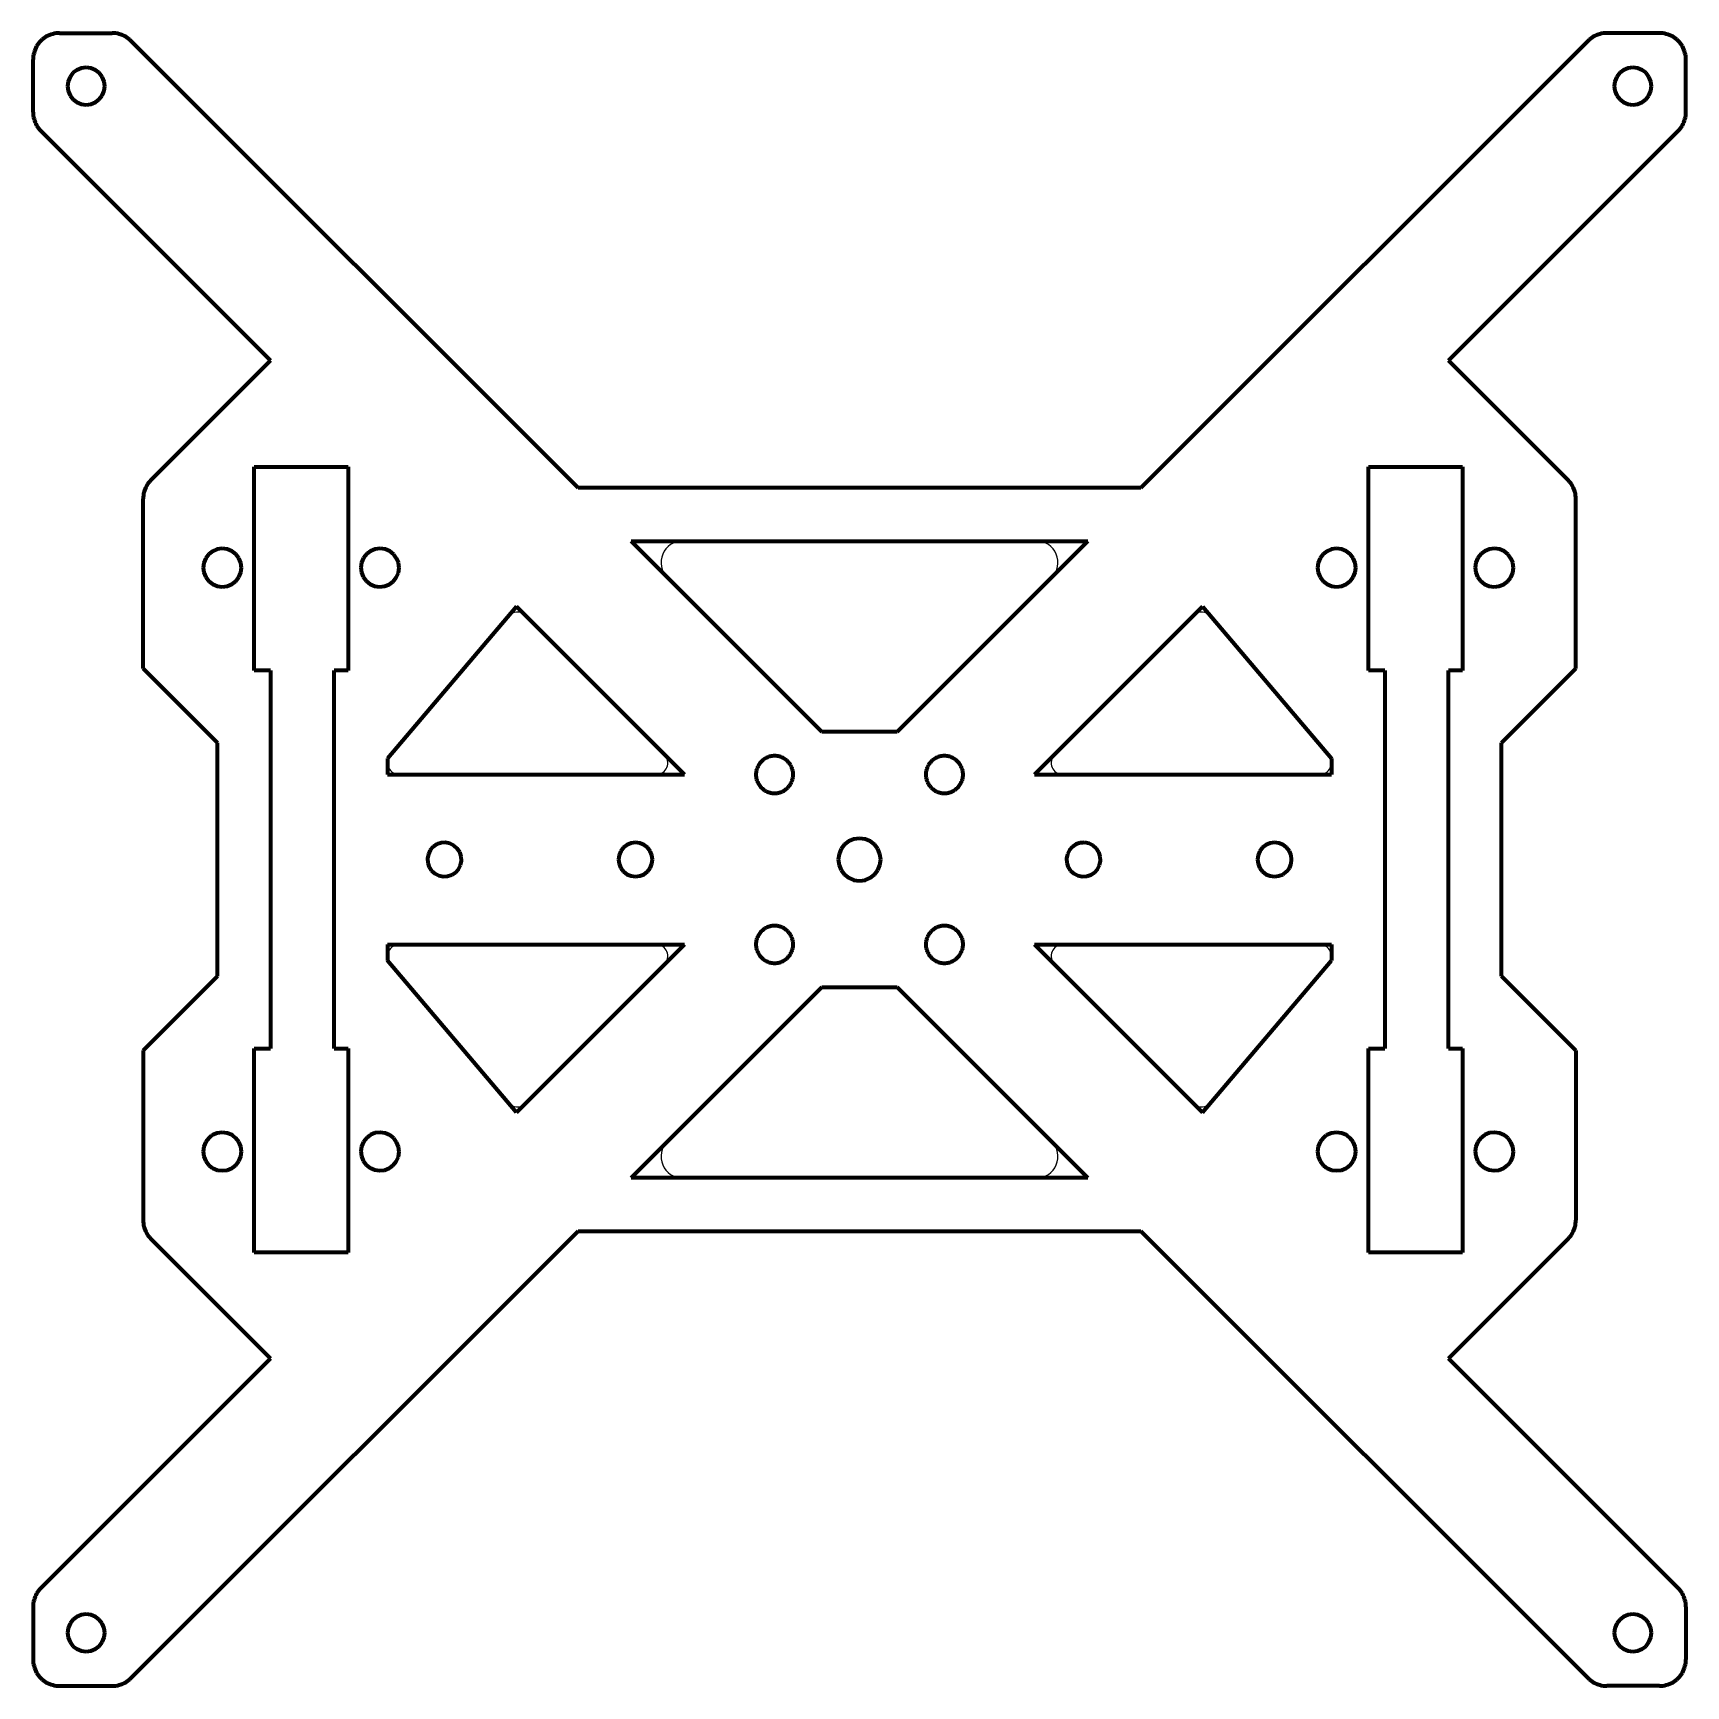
# Model space of a CAD drawing. Header units: millimetres. Extents: x 2 to 158, y 0 to 156.
import ezdxf

# ---------------------------------------------------------------- set-up
doc = ezdxf.new("R2010")
doc.units = ezdxf.units.MM
doc.layers.get('0').update_dxf_attribs({"lineweight": 70})

msp = doc.modelspace()

# ---------------------------------------------------------------- linework, layer by layer
at = {"color": 7, "lineweight": -3}
for p, q in [((2.28, 154), (2.34, 154.16)), ((2.34, 154.16), (2.41, 154.31)), ((2.41, 154.31), (2.48, 154.45)), ((2.48, 154.45), (2.57, 154.59)), ((2.57, 154.59), (2.67, 154.72)), ((2.67, 154.72), (2.77, 154.85)), ((2.77, 154.85), (2.88, 154.97)), ((2.88, 154.97), (3, 155.08)), ((3, 155.08), (3.13, 155.18)), ((3.13, 155.18), (3.26, 155.28)), ((3.26, 155.28), (3.4, 155.37)), ((3.4, 155.37), (3.54, 155.44)), ((3.54, 155.44), (3.69, 155.51)), ((3.69, 155.51), (3.85, 155.57)), ((3.85, 155.57), (4, 155.61)), ((4, 155.61), (4.16, 155.65)), ((4.16, 155.65), (4.32, 155.68)), ((4.32, 155.68), (4.49, 155.69)), ((4.49, 155.69), (4.65, 155.7)), ((9.6, 155.7), (4.65, 155.7)), ((9.6, 155.7), (9.76, 155.69)), ((9.76, 155.69), (9.93, 155.68)), ((9.93, 155.68), (10.09, 155.65)), ((10.09, 155.65), (10.25, 155.61)), ((10.25, 155.61), (10.4, 155.57)), ((10.4, 155.57), (10.56, 155.51)), ((10.56, 155.51), (10.71, 155.44)), ((10.71, 155.44), (10.85, 155.37)), ((10.85, 155.37), (10.99, 155.28)), ((10.99, 155.28), (11.12, 155.18)), ((11.12, 155.18), (11.25, 155.08)), ((11.25, 155.08), (11.37, 154.97)), ((52.9, 113.44), (11.37, 154.97)), ((107.1, 113.44), (148.63, 154.97)), ((148.63, 154.97), (148.75, 155.08)), ((148.75, 155.08), (148.88, 155.18)), ((148.88, 155.18), (149.01, 155.28)), ((149.01, 155.28), (149.15, 155.37)), ((149.15, 155.37), (149.29, 155.44)), ((149.29, 155.44), (149.44, 155.51)), ((149.44, 155.51), (149.6, 155.57)), ((149.6, 155.57), (149.75, 155.61)), ((149.75, 155.61), (149.91, 155.65)), ((149.91, 155.65), (150.07, 155.68)), ((150.07, 155.68), (150.24, 155.69)), ((150.24, 155.69), (150.4, 155.7)), ((150.4, 155.7), (155.35, 155.7)), ((155.35, 155.7), (155.51, 155.69)), ((155.51, 155.69), (155.68, 155.68)), ((155.68, 155.68), (155.84, 155.65)), ((155.84, 155.65), (156, 155.61)), ((156, 155.61), (156.15, 155.57)), ((156.15, 155.57), (156.31, 155.51)), ((156.31, 155.51), (156.46, 155.44)), ((156.46, 155.44), (156.6, 155.37)), ((156.6, 155.37), (156.74, 155.28)), ((156.74, 155.28), (156.87, 155.18)), ((156.87, 155.18), (157, 155.08)), ((157, 155.08), (157.12, 154.97)), ((157.12, 154.97), (157.23, 154.85)), ((157.23, 154.85), (157.33, 154.72)), ((157.33, 154.72), (157.43, 154.59)), ((157.43, 154.59), (157.52, 154.45)), ((157.52, 154.45), (157.59, 154.31)), ((157.59, 154.31), (157.66, 154.16)), ((157.66, 154.16), (157.72, 154)), ((2.15, 153.2), (2.16, 153.36)), ((2.15, 153.2), (2.15, 148.25)), ((2.16, 153.36), (2.17, 153.53)), ((2.17, 153.53), (2.2, 153.69)), ((2.2, 153.69), (2.24, 153.85)), ((2.24, 153.85), (2.28, 154)), ((157.72, 154), (157.76, 153.85)), ((157.76, 153.85), (157.8, 153.69)), ((157.8, 153.69), (157.83, 153.53)), ((157.83, 153.53), (157.84, 153.36)), ((157.84, 153.36), (157.85, 153.2)), ((157.85, 153.2), (157.85, 148.25)), ((5.46, 151.15), (5.4, 150.7)), ((5.63, 151.57), (5.46, 151.15)), ((5.91, 151.94), (5.63, 151.57)), ((6.27, 152.22), (5.91, 151.94)), ((6.7, 152.39), (6.27, 152.22)), ((7.15, 152.45), (6.7, 152.39)), ((7.6, 152.39), (7.15, 152.45)), ((8.02, 152.22), (7.6, 152.39)), ((8.39, 151.94), (8.02, 152.22)), ((8.67, 151.57), (8.39, 151.94)), ((8.84, 151.15), (8.67, 151.57)), ((8.9, 150.7), (8.84, 151.15)), ((151.16, 151.15), (151.1, 150.7)), ((151.33, 151.57), (151.16, 151.15)), ((151.61, 151.94), (151.33, 151.57)), ((151.97, 152.22), (151.61, 151.94)), ((152.4, 152.39), (151.97, 152.22)), ((152.85, 152.45), (152.4, 152.39)), ((153.3, 152.39), (152.85, 152.45)), ((153.72, 152.22), (153.3, 152.39)), ((154.09, 151.94), (153.72, 152.22)), ((154.37, 151.57), (154.09, 151.94)), ((154.54, 151.15), (154.37, 151.57)), ((154.6, 150.7), (154.54, 151.15)), ((5.4, 150.7), (5.46, 150.25)), ((5.46, 150.25), (5.63, 149.82)), ((5.63, 149.82), (5.91, 149.46)), ((8.39, 149.46), (8.67, 149.82)), ((8.67, 149.82), (8.84, 150.25)), ((8.84, 150.25), (8.9, 150.7)), ((151.1, 150.7), (151.16, 150.25)), ((151.16, 150.25), (151.33, 149.82)), ((151.33, 149.82), (151.61, 149.46)), ((154.09, 149.46), (154.37, 149.82)), ((154.37, 149.82), (154.54, 150.25)), ((154.54, 150.25), (154.6, 150.7)), ((2.16, 148.09), (2.15, 148.25)), ((2.17, 147.92), (2.16, 148.09)), ((2.2, 147.76), (2.17, 147.92)), ((5.91, 149.46), (6.27, 149.18)), ((6.27, 149.18), (6.7, 149.01)), ((6.7, 149.01), (7.15, 148.95)), ((7.15, 148.95), (7.6, 149.01)), ((7.6, 149.01), (8.02, 149.18)), ((8.02, 149.18), (8.39, 149.46)), ((151.61, 149.46), (151.97, 149.18)), ((151.97, 149.18), (152.4, 149.01)), ((152.4, 149.01), (152.85, 148.95)), ((152.85, 148.95), (153.3, 149.01)), ((153.3, 149.01), (153.72, 149.18)), ((153.72, 149.18), (154.09, 149.46)), ((157.83, 147.92), (157.8, 147.76)), ((157.84, 148.09), (157.83, 147.92)), ((157.85, 148.25), (157.84, 148.09)), ((2.24, 147.6), (2.2, 147.76)), ((2.28, 147.45), (2.24, 147.6)), ((2.34, 147.29), (2.28, 147.45)), ((2.41, 147.14), (2.34, 147.29)), ((2.48, 147), (2.41, 147.14)), ((2.57, 146.86), (2.48, 147)), ((2.67, 146.73), (2.57, 146.86)), ((2.77, 146.6), (2.67, 146.73)), ((2.88, 146.48), (2.77, 146.6)), ((24.51, 124.85), (2.88, 146.48)), ((135.49, 124.85), (157.12, 146.48)), ((157.23, 146.6), (157.12, 146.48)), ((157.33, 146.73), (157.23, 146.6)), ((157.43, 146.86), (157.33, 146.73)), ((157.52, 147), (157.43, 146.86)), ((157.59, 147.14), (157.52, 147)), ((157.66, 147.29), (157.59, 147.14)), ((157.72, 147.45), (157.66, 147.29)), ((157.76, 147.6), (157.72, 147.45)), ((157.8, 147.76), (157.76, 147.6)), ((24.51, 124.85), (13.25, 113.58)), ((135.49, 124.85), (146.75, 113.58)), ((31.83, 114.84), (22.97, 114.84)), ((22.97, 114.84), (22.97, 95.64)), ((31.83, 95.64), (31.83, 114.84)), ((136.8, 114.84), (127.94, 114.84)), ((127.94, 114.84), (127.94, 95.64)), ((136.8, 95.64), (136.8, 114.84)), ((12.52, 111.98), (12.54, 112.14)), ((12.54, 112.14), (12.56, 112.3)), ((12.56, 112.3), (12.6, 112.46)), ((12.6, 112.46), (12.65, 112.62)), ((12.65, 112.62), (12.71, 112.77)), ((12.71, 112.77), (12.77, 112.92)), ((12.77, 112.92), (12.85, 113.06)), ((12.85, 113.06), (12.94, 113.2)), ((12.94, 113.2), (13.03, 113.34)), ((13.03, 113.34), (13.14, 113.46)), ((13.14, 113.46), (13.25, 113.58)), ((54.31, 112.85), (105.69, 112.85)), ((146.75, 113.58), (146.86, 113.46)), ((146.86, 113.46), (146.97, 113.34)), ((146.97, 113.34), (147.06, 113.2)), ((147.06, 113.2), (147.15, 113.06)), ((147.15, 113.06), (147.23, 112.92)), ((147.23, 112.92), (147.29, 112.77)), ((147.29, 112.77), (147.35, 112.62)), ((147.35, 112.62), (147.4, 112.46)), ((147.4, 112.46), (147.44, 112.3)), ((147.44, 112.3), (147.46, 112.14)), ((147.46, 112.14), (147.48, 111.98)), ((12.51, 111.81), (12.52, 111.98)), ((12.51, 111.81), (12.51, 95.85)), ((147.48, 111.98), (147.48, 111.81)), ((147.48, 111.81), (147.48, 95.85)), ((96.69, 107.85), (63.31, 107.85)), ((18.41, 106.24), (18.23, 105.8)), ((18.7, 106.61), (18.41, 106.24)), ((19.07, 106.9), (18.7, 106.61)), ((19.5, 107.08), (19.07, 106.9)), ((19.97, 107.14), (19.5, 107.08)), ((20.44, 107.08), (19.97, 107.14)), ((20.87, 106.9), (20.44, 107.08)), ((21.24, 106.61), (20.87, 106.9)), ((21.53, 106.24), (21.24, 106.61)), ((21.71, 105.81), (21.53, 106.24)), ((33.28, 106.27), (33.1, 105.83)), ((33.58, 106.63), (33.28, 106.27)), ((33.95, 106.91), (33.58, 106.63)), ((34.39, 107.09), (33.95, 106.91)), ((34.86, 107.14), (34.39, 107.09)), ((35.32, 107.07), (34.86, 107.14)), ((35.75, 106.88), (35.32, 107.07)), ((36.12, 106.59), (35.75, 106.88)), ((36.4, 106.21), (36.12, 106.59)), ((36.57, 105.78), (36.4, 106.21)), ((123.38, 106.24), (123.2, 105.8)), ((123.67, 106.61), (123.38, 106.24)), ((124.04, 106.9), (123.67, 106.61)), ((124.47, 107.08), (124.04, 106.9)), ((124.94, 107.14), (124.47, 107.08)), ((125.41, 107.08), (124.94, 107.14)), ((125.84, 106.9), (125.41, 107.08)), ((126.21, 106.61), (125.84, 106.9)), ((126.5, 106.24), (126.21, 106.61)), ((126.68, 105.81), (126.5, 106.24)), ((138.25, 106.27), (138.07, 105.83)), ((138.55, 106.63), (138.25, 106.27)), ((138.92, 106.91), (138.55, 106.63)), ((139.36, 107.09), (138.92, 106.91)), ((139.83, 107.14), (139.36, 107.09)), ((140.29, 107.07), (139.83, 107.14)), ((140.72, 106.88), (140.29, 107.07)), ((141.09, 106.59), (140.72, 106.88)), ((141.37, 106.21), (141.09, 106.59)), ((141.54, 105.78), (141.37, 106.21)), ((18.23, 105.8), (18.17, 105.34)), ((18.17, 105.34), (18.23, 104.87)), ((18.23, 104.87), (18.41, 104.44)), ((18.41, 104.44), (18.7, 104.07)), ((21.24, 104.07), (21.53, 104.44)), ((21.53, 104.44), (21.71, 104.88)), ((21.77, 105.34), (21.71, 105.81)), ((21.71, 104.88), (21.77, 105.34)), ((33.1, 105.83), (33.03, 105.37)), ((33.03, 105.37), (33.08, 104.9)), ((33.08, 104.9), (33.25, 104.47)), ((33.25, 104.47), (33.53, 104.09)), ((36.08, 104.05), (36.37, 104.41)), ((36.37, 104.41), (36.56, 104.84)), ((36.56, 104.84), (36.63, 105.31)), ((36.63, 105.31), (36.57, 105.78)), ((61.9, 104.44), (75.88, 90.46)), ((84.12, 90.46), (98.1, 104.44)), ((123.2, 105.8), (123.14, 105.34)), ((123.14, 105.34), (123.2, 104.87)), ((123.2, 104.87), (123.38, 104.44)), ((123.38, 104.44), (123.67, 104.07)), ((126.21, 104.07), (126.5, 104.44)), ((126.5, 104.44), (126.68, 104.88)), ((126.74, 105.34), (126.68, 105.81)), ((126.68, 104.88), (126.74, 105.34)), ((138.07, 105.83), (138, 105.37)), ((138, 105.37), (138.05, 104.9)), ((138.05, 104.9), (138.22, 104.47)), ((138.22, 104.47), (138.5, 104.09)), ((141.05, 104.05), (141.34, 104.41)), ((141.34, 104.41), (141.53, 104.84)), ((141.53, 104.84), (141.6, 105.31)), ((141.6, 105.31), (141.54, 105.78)), ((18.7, 104.07), (19.07, 103.78)), ((19.07, 103.78), (19.51, 103.6)), ((19.51, 103.6), (19.97, 103.54)), ((19.97, 103.54), (20.44, 103.6)), ((20.44, 103.6), (20.87, 103.78)), ((20.87, 103.78), (21.24, 104.07)), ((33.53, 104.09), (33.9, 103.8)), ((33.9, 103.8), (34.33, 103.61)), ((34.33, 103.61), (34.8, 103.54)), ((34.8, 103.54), (35.27, 103.59)), ((35.27, 103.59), (35.7, 103.77)), ((35.7, 103.77), (36.08, 104.05)), ((123.67, 104.07), (124.04, 103.78)), ((124.04, 103.78), (124.48, 103.6)), ((124.48, 103.6), (124.94, 103.54)), ((124.94, 103.54), (125.41, 103.6)), ((125.41, 103.6), (125.84, 103.78)), ((125.84, 103.78), (126.21, 104.07)), ((138.5, 104.09), (138.87, 103.8)), ((138.87, 103.8), (139.3, 103.61)), ((139.3, 103.61), (139.77, 103.54)), ((139.77, 103.54), (140.24, 103.59)), ((140.24, 103.59), (140.67, 103.77)), ((140.67, 103.77), (141.05, 104.05)), ((46.9, 100.77), (35.81, 87.67)), ((61.63, 87.73), (48.53, 100.84)), ((111.47, 100.84), (98.37, 87.73)), ((124.19, 87.67), (113.1, 100.77)), ((12.51, 95.85), (19.51, 88.85)), ((22.97, 95.64), (24.51, 95.64)), ((24.51, 95.64), (24.51, 60.04)), ((30.51, 95.64), (31.83, 95.64)), ((30.51, 60.04), (30.51, 95.64)), ((127.94, 95.64), (129.48, 95.64)), ((129.48, 95.64), (129.48, 60.04)), ((135.48, 60.04), (135.48, 95.64)), ((135.48, 95.64), (136.8, 95.64)), ((147.48, 95.85), (140.48, 88.85)), ((19.51, 88.85), (19.51, 66.85)), ((77.29, 89.87), (82.71, 89.87)), ((140.48, 88.85), (140.48, 66.85)), ((36.65, 85.85), (60.85, 85.85)), ((99.15, 85.85), (123.35, 85.85)), ((40.6, 79.41), (40.2, 79.28)), ((41.01, 79.44), (40.6, 79.41)), ((41.42, 79.35), (41.01, 79.44)), ((58.9, 79.44), (58.49, 79.39)), ((59.31, 79.39), (58.9, 79.44)), ((100.8, 79.41), (100.4, 79.28)), ((101.1, 79.43), (100.8, 79.41)), ((101.21, 79.44), (101.1, 79.43)), ((101.62, 79.35), (101.21, 79.44)), ((119.1, 79.44), (118.69, 79.39)), ((119.51, 79.39), (119.1, 79.44)), ((39.39, 78.36), (39.3, 77.95)), ((39.3, 77.95), (39.33, 77.54)), ((39.57, 78.74), (39.39, 78.36)), ((39.85, 79.05), (39.57, 78.74)), ((40.2, 79.28), (39.85, 79.05)), ((41.8, 79.17), (41.42, 79.35)), ((42.11, 78.89), (41.8, 79.17)), ((42.34, 78.54), (42.11, 78.89)), ((42.47, 78.14), (42.34, 78.54)), ((42.5, 77.73), (42.47, 78.14)), ((57.35, 78.25), (57.3, 77.84)), ((57.51, 78.64), (57.35, 78.25)), ((57.77, 78.97), (57.51, 78.64)), ((58.1, 79.23), (57.77, 78.97)), ((58.49, 79.39), (58.1, 79.23)), ((59.7, 79.23), (59.31, 79.39)), ((60.03, 78.97), (59.7, 79.23)), ((60.29, 78.64), (60.03, 78.97)), ((60.45, 78.25), (60.29, 78.64)), ((60.5, 77.84), (60.45, 78.25)), ((99.59, 78.36), (99.5, 77.95)), ((99.5, 77.95), (99.53, 77.54)), ((99.77, 78.74), (99.59, 78.36)), ((100.05, 79.05), (99.77, 78.74)), ((100.4, 79.28), (100.05, 79.05)), ((102, 79.17), (101.62, 79.35)), ((102.31, 78.89), (102, 79.17)), ((102.54, 78.54), (102.31, 78.89)), ((102.67, 78.14), (102.54, 78.54)), ((102.7, 77.73), (102.67, 78.14)), ((117.55, 78.25), (117.5, 77.84)), ((117.71, 78.64), (117.55, 78.25)), ((117.97, 78.97), (117.71, 78.64)), ((118.3, 79.23), (117.97, 78.97)), ((118.69, 79.39), (118.3, 79.23)), ((119.9, 79.23), (119.51, 79.39)), ((120.23, 78.97), (119.9, 79.23)), ((120.49, 78.64), (120.23, 78.97)), ((120.65, 78.25), (120.49, 78.64)), ((120.7, 77.84), (120.65, 78.25)), ((39.33, 77.54), (39.46, 77.14)), ((39.46, 77.14), (39.69, 76.79)), ((39.69, 76.79), (40, 76.52)), ((40, 76.52), (40.38, 76.33)), ((40.38, 76.33), (40.79, 76.24)), ((41.2, 76.27), (41.6, 76.4)), ((41.6, 76.4), (41.95, 76.63)), ((41.95, 76.63), (42.23, 76.94)), ((42.23, 76.94), (42.41, 77.32)), ((42.41, 77.32), (42.5, 77.73)), ((57.3, 77.84), (57.35, 77.43)), ((57.35, 77.43), (57.51, 77.04)), ((57.51, 77.04), (57.77, 76.71)), ((57.77, 76.71), (58.1, 76.45)), ((58.1, 76.45), (58.49, 76.3)), ((58.49, 76.3), (58.9, 76.24)), ((58.9, 76.24), (59.31, 76.3)), ((59.31, 76.3), (59.7, 76.45)), ((59.7, 76.45), (60.03, 76.71)), ((60.03, 76.71), (60.29, 77.04)), ((60.29, 77.04), (60.45, 77.43)), ((60.45, 77.43), (60.5, 77.84)), ((99.53, 77.54), (99.66, 77.14)), ((99.66, 77.14), (99.89, 76.79)), ((99.89, 76.79), (100.2, 76.52)), ((100.2, 76.52), (100.58, 76.33)), ((100.58, 76.33), (100.99, 76.24)), ((101.4, 76.27), (101.8, 76.4)), ((101.8, 76.4), (102.15, 76.63)), ((102.15, 76.63), (102.43, 76.94)), ((102.43, 76.94), (102.61, 77.32)), ((102.61, 77.32), (102.7, 77.73)), ((117.5, 77.84), (117.55, 77.43)), ((117.55, 77.43), (117.71, 77.04)), ((117.71, 77.04), (117.97, 76.71)), ((117.97, 76.71), (118.3, 76.45)), ((118.3, 76.45), (118.69, 76.3)), ((118.69, 76.3), (119.1, 76.24)), ((119.1, 76.24), (119.51, 76.3)), ((119.51, 76.3), (119.9, 76.45)), ((119.9, 76.45), (120.23, 76.71)), ((120.23, 76.71), (120.49, 77.04)), ((120.49, 77.04), (120.65, 77.43)), ((120.65, 77.43), (120.7, 77.84)), ((40.79, 76.24), (41.2, 76.27)), ((100.99, 76.24), (101.4, 76.27)), ((60.85, 69.85), (36.65, 69.85)), ((123.35, 69.85), (99.15, 69.85)), ((35.81, 68.03), (46.9, 54.93)), ((48.53, 54.86), (61.63, 67.97)), ((98.37, 67.97), (111.47, 54.86)), ((113.1, 54.93), (124.19, 68.03)), ((12.51, 59.85), (19.51, 66.85)), ((82.71, 65.83), (77.29, 65.83)), ((147.48, 59.85), (140.48, 66.85)), ((75.88, 65.24), (61.9, 51.26)), ((98.1, 51.26), (84.12, 65.24)), ((12.51, 43.89), (12.51, 59.85)), ((24.51, 60.04), (22.97, 60.04)), ((22.97, 60.04), (22.97, 40.84)), ((31.83, 60.04), (30.51, 60.04)), ((31.83, 40.84), (31.83, 60.04)), ((127.94, 60.04), (127.94, 40.84)), ((129.48, 60.04), (127.94, 60.04)), ((136.8, 60.04), (135.48, 60.04)), ((136.8, 40.84), (136.8, 60.04)), ((147.48, 43.89), (147.48, 59.85)), ((18.7, 51.61), (18.41, 51.24)), ((18.97, 51.84), (18.7, 51.61)), ((19.07, 51.9), (18.97, 51.84)), ((19.5, 52.08), (19.07, 51.9)), ((19.97, 52.14), (19.5, 52.08)), ((20.44, 52.08), (19.97, 52.14)), ((20.87, 51.9), (20.44, 52.08)), ((20.97, 51.84), (20.87, 51.9)), ((21.24, 51.61), (20.97, 51.84)), ((21.53, 51.24), (21.24, 51.61)), ((33.58, 51.63), (33.28, 51.27)), ((33.86, 51.84), (33.58, 51.63)), ((33.95, 51.91), (33.86, 51.84)), ((34.39, 52.09), (33.95, 51.91)), ((34.86, 52.14), (34.39, 52.09)), ((35.32, 52.07), (34.86, 52.14)), ((35.75, 51.88), (35.32, 52.07)), ((35.83, 51.84), (35.75, 51.88)), ((36.12, 51.59), (35.83, 51.84)), ((36.4, 51.21), (36.12, 51.59)), ((123.67, 51.61), (123.38, 51.24)), ((123.94, 51.84), (123.67, 51.61)), ((124.04, 51.9), (123.94, 51.84)), ((124.47, 52.08), (124.04, 51.9)), ((124.94, 52.14), (124.47, 52.08)), ((125.41, 52.08), (124.94, 52.14)), ((125.84, 51.9), (125.41, 52.08)), ((125.94, 51.84), (125.84, 51.9)), ((126.21, 51.61), (125.94, 51.84)), ((126.5, 51.24), (126.21, 51.61)), ((138.55, 51.63), (138.25, 51.27)), ((138.83, 51.84), (138.55, 51.63)), ((138.92, 51.91), (138.83, 51.84)), ((139.36, 52.09), (138.92, 51.91)), ((139.83, 52.14), (139.36, 52.09)), ((140.29, 52.07), (139.83, 52.14)), ((140.72, 51.88), (140.29, 52.07)), ((140.8, 51.84), (140.72, 51.88)), ((141.09, 51.59), (140.8, 51.84)), ((141.37, 51.21), (141.09, 51.59)), ((18.23, 50.8), (18.17, 50.34)), ((18.17, 50.34), (18.23, 49.87)), ((18.41, 51.24), (18.23, 50.8)), ((18.23, 49.87), (18.41, 49.44)), ((21.71, 50.81), (21.53, 51.24)), ((21.53, 49.44), (21.71, 49.88)), ((21.77, 50.34), (21.71, 50.81)), ((21.71, 49.88), (21.77, 50.34)), ((33.1, 50.83), (33.03, 50.37)), ((33.03, 50.37), (33.08, 49.9)), ((33.08, 49.9), (33.25, 49.47)), ((33.28, 51.27), (33.1, 50.83)), ((36.37, 49.41), (36.56, 49.84)), ((36.57, 50.78), (36.4, 51.21)), ((36.56, 49.84), (36.63, 50.31)), ((36.63, 50.31), (36.57, 50.78)), ((123.2, 50.8), (123.14, 50.34)), ((123.14, 50.34), (123.2, 49.87)), ((123.38, 51.24), (123.2, 50.8)), ((123.2, 49.87), (123.38, 49.44)), ((126.68, 50.81), (126.5, 51.24)), ((126.5, 49.44), (126.68, 49.88)), ((126.74, 50.34), (126.68, 50.81)), ((126.68, 49.88), (126.74, 50.34)), ((138.07, 50.83), (138, 50.37)), ((138, 50.37), (138.05, 49.9)), ((138.05, 49.9), (138.22, 49.47)), ((138.25, 51.27), (138.07, 50.83)), ((141.34, 49.41), (141.53, 49.84)), ((141.54, 50.78), (141.37, 51.21)), ((141.53, 49.84), (141.6, 50.31)), ((141.6, 50.31), (141.54, 50.78)), ((18.41, 49.44), (18.7, 49.07)), ((18.7, 49.07), (18.97, 48.84)), ((18.97, 48.84), (19.07, 48.78)), ((19.07, 48.78), (19.51, 48.6)), ((19.51, 48.6), (19.97, 48.54)), ((19.97, 48.54), (20.44, 48.6)), ((20.44, 48.6), (20.87, 48.78)), ((20.87, 48.78), (20.97, 48.84)), ((20.97, 48.84), (21.24, 49.07)), ((21.24, 49.07), (21.53, 49.44)), ((33.25, 49.47), (33.53, 49.09)), ((33.53, 49.09), (33.83, 48.84)), ((33.83, 48.84), (33.9, 48.8)), ((33.9, 48.8), (34.33, 48.61)), ((34.33, 48.61), (34.8, 48.54)), ((34.8, 48.54), (35.27, 48.59)), ((35.27, 48.59), (35.7, 48.77)), ((35.7, 48.77), (35.8, 48.84)), ((35.8, 48.84), (36.08, 49.05)), ((36.08, 49.05), (36.37, 49.41)), ((123.38, 49.44), (123.67, 49.07)), ((123.67, 49.07), (123.94, 48.84)), ((123.94, 48.84), (124.04, 48.78)), ((124.04, 48.78), (124.48, 48.6)), ((124.48, 48.6), (124.94, 48.54)), ((124.94, 48.54), (125.41, 48.6)), ((125.41, 48.6), (125.84, 48.78)), ((125.84, 48.78), (125.94, 48.84)), ((125.94, 48.84), (126.21, 49.07)), ((126.21, 49.07), (126.5, 49.44)), ((138.22, 49.47), (138.5, 49.09)), ((138.5, 49.09), (138.8, 48.84)), ((138.8, 48.84), (138.87, 48.8)), ((138.87, 48.8), (139.3, 48.61)), ((139.3, 48.61), (139.77, 48.54)), ((139.77, 48.54), (140.24, 48.59)), ((140.24, 48.59), (140.67, 48.77)), ((140.67, 48.77), (140.77, 48.84)), ((140.77, 48.84), (141.05, 49.05)), ((141.05, 49.05), (141.34, 49.41)), ((63.31, 47.85), (96.69, 47.85)), ((12.52, 43.72), (12.51, 43.89)), ((12.54, 43.56), (12.52, 43.72)), ((147.48, 43.72), (147.46, 43.56)), ((147.48, 43.89), (147.48, 43.84)), ((147.48, 43.84), (147.48, 43.72)), ((52.9, 42.26), (11.37, 0.73)), ((12.56, 43.4), (12.54, 43.56)), ((12.6, 43.24), (12.56, 43.4)), ((12.65, 43.08), (12.6, 43.24)), ((12.71, 42.93), (12.65, 43.08)), ((12.77, 42.78), (12.71, 42.93)), ((12.85, 42.64), (12.77, 42.78)), ((12.94, 42.5), (12.85, 42.64)), ((13.03, 42.36), (12.94, 42.5)), ((13.14, 42.24), (13.03, 42.36)), ((13.25, 42.12), (13.14, 42.24)), ((24.51, 30.85), (13.25, 42.12)), ((105.69, 42.85), (54.31, 42.85)), ((107.1, 42.26), (148.63, 0.73)), ((135.49, 30.85), (146.75, 42.12)), ((146.86, 42.24), (146.75, 42.12)), ((146.97, 42.36), (146.86, 42.24)), ((147.06, 42.5), (146.97, 42.36)), ((147.15, 42.64), (147.06, 42.5)), ((147.23, 42.78), (147.15, 42.64)), ((147.29, 42.93), (147.23, 42.78)), ((147.35, 43.08), (147.29, 42.93)), ((147.4, 43.24), (147.35, 43.08)), ((147.44, 43.4), (147.4, 43.24)), ((147.46, 43.56), (147.44, 43.4)), ((22.97, 40.84), (31.83, 40.84)), ((127.94, 40.84), (136.8, 40.84)), ((24.51, 30.85), (2.88, 9.22)), ((135.49, 30.85), (157.12, 9.22)), ((2.17, 7.78), (2.2, 7.94)), ((2.2, 7.94), (2.24, 8.1)), ((2.24, 8.1), (2.28, 8.25)), ((2.28, 8.25), (2.34, 8.41)), ((2.34, 8.41), (2.41, 8.56)), ((2.41, 8.56), (2.48, 8.7)), ((2.48, 8.7), (2.57, 8.84)), ((2.57, 8.84), (2.67, 8.97)), ((2.67, 8.97), (2.77, 9.1)), ((2.77, 9.1), (2.88, 9.22)), ((157.12, 9.22), (157.23, 9.1)), ((157.23, 9.1), (157.33, 8.97)), ((157.33, 8.97), (157.43, 8.84)), ((157.43, 8.84), (157.52, 8.7)), ((157.52, 8.7), (157.59, 8.56)), ((157.59, 8.56), (157.66, 8.41)), ((157.66, 8.41), (157.72, 8.25)), ((157.72, 8.25), (157.76, 8.1)), ((157.76, 8.1), (157.8, 7.94)), ((157.8, 7.94), (157.83, 7.78)), ((2.15, 7.45), (2.16, 7.61)), ((2.15, 2.5), (2.15, 7.45)), ((2.16, 7.61), (2.17, 7.78)), ((5.91, 6.24), (5.63, 5.87)), ((6.27, 6.52), (5.91, 6.24)), ((6.7, 6.69), (6.27, 6.52)), ((7.15, 6.75), (6.7, 6.69)), ((7.6, 6.69), (7.15, 6.75)), ((8.02, 6.52), (7.6, 6.69)), ((8.39, 6.24), (8.02, 6.52)), ((8.67, 5.87), (8.39, 6.24)), ((151.61, 6.24), (151.33, 5.87)), ((151.97, 6.52), (151.61, 6.24)), ((152.4, 6.69), (151.97, 6.52)), ((152.85, 6.75), (152.4, 6.69)), ((153.3, 6.69), (152.85, 6.75)), ((153.72, 6.52), (153.3, 6.69)), ((154.09, 6.24), (153.72, 6.52)), ((154.37, 5.87), (154.09, 6.24)), ((157.83, 7.78), (157.84, 7.61)), ((157.84, 7.61), (157.85, 7.45)), ((157.85, 2.5), (157.85, 7.45)), ((5.46, 5.45), (5.4, 5)), ((5.4, 5), (5.46, 4.55)), ((5.63, 5.87), (5.46, 5.45)), ((8.84, 5.45), (8.67, 5.87)), ((8.9, 5), (8.84, 5.45)), ((8.84, 4.55), (8.9, 5)), ((151.16, 5.45), (151.1, 5)), ((151.1, 5), (151.16, 4.55)), ((151.33, 5.87), (151.16, 5.45)), ((154.54, 5.45), (154.37, 5.87)), ((154.6, 5), (154.54, 5.45)), ((154.54, 4.55), (154.6, 5)), ((5.46, 4.55), (5.63, 4.12)), ((5.63, 4.12), (5.91, 3.76)), ((5.91, 3.76), (6.27, 3.48)), ((6.27, 3.48), (6.7, 3.31)), ((6.7, 3.31), (7.15, 3.25)), ((7.15, 3.25), (7.6, 3.31)), ((7.6, 3.31), (8.02, 3.48)), ((8.02, 3.48), (8.39, 3.76)), ((8.39, 3.76), (8.67, 4.12)), ((8.67, 4.12), (8.84, 4.55)), ((151.16, 4.55), (151.33, 4.12)), ((151.33, 4.12), (151.61, 3.76)), ((151.61, 3.76), (151.97, 3.48)), ((151.97, 3.48), (152.4, 3.31)), ((152.4, 3.31), (152.85, 3.25)), ((152.85, 3.25), (153.3, 3.31)), ((153.3, 3.31), (153.72, 3.48)), ((153.72, 3.48), (154.09, 3.76)), ((154.09, 3.76), (154.37, 4.12)), ((154.37, 4.12), (154.54, 4.55)), ((2.16, 2.34), (2.15, 2.5)), ((2.17, 2.17), (2.16, 2.34)), ((2.2, 2.01), (2.17, 2.17)), ((2.24, 1.85), (2.2, 2.01)), ((2.28, 1.7), (2.24, 1.85)), ((2.34, 1.54), (2.28, 1.7)), ((157.72, 1.7), (157.66, 1.54)), ((157.76, 1.85), (157.72, 1.7)), ((157.8, 2.01), (157.76, 1.85)), ((157.83, 2.17), (157.8, 2.01)), ((157.84, 2.34), (157.83, 2.17)), ((157.85, 2.5), (157.84, 2.34)), ((2.41, 1.39), (2.34, 1.54)), ((2.48, 1.25), (2.41, 1.39)), ((2.57, 1.11), (2.48, 1.25)), ((2.67, 0.98), (2.57, 1.11)), ((2.77, 0.85), (2.67, 0.98)), ((2.88, 0.73), (2.77, 0.85)), ((3, 0.62), (2.88, 0.73)), ((3.13, 0.52), (3, 0.62)), ((3.26, 0.42), (3.13, 0.52)), ((3.4, 0.33), (3.26, 0.42)), ((3.54, 0.26), (3.4, 0.33)), ((3.69, 0.19), (3.54, 0.26)), ((3.85, 0.13), (3.69, 0.19)), ((4, 0.09), (3.85, 0.13)), ((4.16, 0.05), (4, 0.09)), ((4.32, 0.02), (4.16, 0.05)), ((4.49, 0.01), (4.32, 0.02)), ((4.65, 0), (4.49, 0.01)), ((9.6, 0), (4.65, 0)), ((9.76, 0.01), (9.6, 0)), ((9.93, 0.02), (9.76, 0.01)), ((10.09, 0.05), (9.93, 0.02)), ((10.25, 0.09), (10.09, 0.05)), ((10.4, 0.13), (10.25, 0.09)), ((10.56, 0.19), (10.4, 0.13)), ((10.71, 0.26), (10.56, 0.19)), ((10.85, 0.33), (10.71, 0.26)), ((10.99, 0.42), (10.85, 0.33)), ((11.12, 0.52), (10.99, 0.42)), ((11.25, 0.62), (11.12, 0.52)), ((11.37, 0.73), (11.25, 0.62)), ((148.75, 0.62), (148.63, 0.73)), ((148.88, 0.52), (148.75, 0.62)), ((149.01, 0.42), (148.88, 0.52)), ((149.15, 0.33), (149.01, 0.42)), ((149.29, 0.26), (149.15, 0.33)), ((149.44, 0.19), (149.29, 0.26)), ((149.6, 0.13), (149.44, 0.19)), ((149.75, 0.09), (149.6, 0.13)), ((149.91, 0.05), (149.75, 0.09)), ((150.07, 0.02), (149.91, 0.05)), ((150.24, 0.01), (150.07, 0.02)), ((150.4, 0), (150.24, 0.01)), ((150.4, 0), (155.35, 0)), ((155.51, 0.01), (155.35, 0)), ((155.68, 0.02), (155.51, 0.01)), ((155.84, 0.05), (155.68, 0.02)), ((156, 0.09), (155.84, 0.05)), ((156.15, 0.13), (156, 0.09)), ((156.31, 0.19), (156.15, 0.13)), ((156.46, 0.26), (156.31, 0.19)), ((156.6, 0.33), (156.46, 0.26)), ((156.74, 0.42), (156.6, 0.33)), ((156.87, 0.52), (156.74, 0.42)), ((157, 0.62), (156.87, 0.52)), ((157.12, 0.73), (157, 0.62)), ((157.23, 0.85), (157.12, 0.73)), ((157.33, 0.98), (157.23, 0.85)), ((157.43, 1.11), (157.33, 0.98)), ((157.52, 1.25), (157.43, 1.11)), ((157.59, 1.39), (157.52, 1.25)), ((157.66, 1.54), (157.59, 1.39))]:
    msp.add_line(p, q, dxfattribs=at)
for p, q in [((2.34, 154.16), (2.28, 154)), ((2.41, 154.31), (2.34, 154.16)), ((2.48, 154.45), (2.41, 154.31)), ((2.57, 154.59), (2.48, 154.45)), ((2.67, 154.72), (2.57, 154.59)), ((2.77, 154.85), (2.67, 154.72)), ((2.88, 154.97), (2.77, 154.85)), ((3, 155.08), (2.88, 154.97)), ((3.13, 155.18), (3, 155.08)), ((3.26, 155.28), (3.13, 155.18)), ((3.4, 155.37), (3.26, 155.28)), ((3.54, 155.44), (3.4, 155.37)), ((3.69, 155.51), (3.54, 155.44)), ((3.85, 155.57), (3.69, 155.51)), ((4, 155.61), (3.85, 155.57)), ((4.16, 155.65), (4, 155.61)), ((4.32, 155.68), (4.16, 155.65)), ((4.49, 155.69), (4.32, 155.68)), ((4.65, 155.7), (4.49, 155.69)), ((4.65, 155.7), (9.6, 155.7)), ((9.76, 155.69), (9.6, 155.7)), ((9.93, 155.68), (9.76, 155.69)), ((10.09, 155.65), (9.93, 155.68)), ((10.25, 155.61), (10.09, 155.65)), ((10.4, 155.57), (10.25, 155.61)), ((10.56, 155.51), (10.4, 155.57)), ((10.71, 155.44), (10.56, 155.51)), ((10.85, 155.37), (10.71, 155.44)), ((10.99, 155.28), (10.85, 155.37)), ((11.12, 155.18), (10.99, 155.28)), ((11.25, 155.08), (11.12, 155.18)), ((11.37, 154.97), (11.25, 155.08)), ((11.37, 154.97), (53.49, 112.85)), ((148.63, 154.97), (106.51, 112.85)), ((148.75, 155.08), (148.63, 154.97)), ((148.88, 155.18), (148.75, 155.08)), ((149.01, 155.28), (148.88, 155.18)), ((149.15, 155.37), (149.01, 155.28)), ((149.29, 155.44), (149.15, 155.37)), ((149.44, 155.51), (149.29, 155.44)), ((149.6, 155.57), (149.44, 155.51)), ((149.75, 155.61), (149.6, 155.57)), ((149.91, 155.65), (149.75, 155.61)), ((150.07, 155.68), (149.91, 155.65)), ((150.24, 155.69), (150.07, 155.68)), ((150.4, 155.7), (150.24, 155.69)), ((155.35, 155.7), (150.4, 155.7)), ((155.51, 155.69), (155.35, 155.7)), ((155.68, 155.68), (155.51, 155.69)), ((155.84, 155.65), (155.68, 155.68)), ((156, 155.61), (155.84, 155.65)), ((156.15, 155.57), (156, 155.61)), ((156.31, 155.51), (156.15, 155.57)), ((156.46, 155.44), (156.31, 155.51)), ((156.6, 155.37), (156.46, 155.44)), ((156.74, 155.28), (156.6, 155.37)), ((156.87, 155.18), (156.74, 155.28)), ((157, 155.08), (156.87, 155.18)), ((157.12, 154.97), (157, 155.08)), ((157.23, 154.85), (157.12, 154.97)), ((157.33, 154.72), (157.23, 154.85)), ((157.43, 154.59), (157.33, 154.72)), ((157.52, 154.45), (157.43, 154.59)), ((157.59, 154.31), (157.52, 154.45)), ((157.66, 154.16), (157.59, 154.31)), ((157.72, 154), (157.66, 154.16)), ((2.16, 153.36), (2.15, 153.2)), ((2.15, 148.25), (2.15, 153.2)), ((2.17, 153.53), (2.16, 153.36)), ((2.2, 153.69), (2.17, 153.53)), ((2.24, 153.85), (2.2, 153.69)), ((2.28, 154), (2.24, 153.85)), ((157.76, 153.85), (157.72, 154)), ((157.8, 153.69), (157.76, 153.85)), ((157.83, 153.53), (157.8, 153.69)), ((157.84, 153.36), (157.83, 153.53)), ((157.85, 153.2), (157.84, 153.36)), ((157.85, 148.25), (157.85, 153.2)), ((5.46, 151.15), (5.4, 150.7)), ((5.63, 151.57), (5.46, 151.15)), ((5.91, 151.94), (5.63, 151.57)), ((6.27, 152.22), (5.91, 151.94)), ((6.7, 152.39), (6.27, 152.22)), ((7.15, 152.45), (6.7, 152.39)), ((7.6, 152.39), (7.15, 152.45)), ((8.02, 152.22), (7.6, 152.39)), ((8.39, 151.94), (8.02, 152.22)), ((8.67, 151.57), (8.39, 151.94)), ((8.84, 151.15), (8.67, 151.57)), ((8.9, 150.7), (8.84, 151.15)), ((151.16, 151.15), (151.1, 150.7)), ((151.33, 151.57), (151.16, 151.15)), ((151.61, 151.94), (151.33, 151.57)), ((151.97, 152.22), (151.61, 151.94)), ((152.4, 152.39), (151.97, 152.22)), ((152.85, 152.45), (152.4, 152.39)), ((153.3, 152.39), (152.85, 152.45)), ((153.72, 152.22), (153.3, 152.39)), ((154.09, 151.94), (153.72, 152.22)), ((154.37, 151.57), (154.09, 151.94)), ((154.54, 151.15), (154.37, 151.57)), ((154.6, 150.7), (154.54, 151.15)), ((5.4, 150.7), (5.46, 150.25)), ((5.46, 150.25), (5.63, 149.82)), ((5.63, 149.82), (5.91, 149.46)), ((8.39, 149.46), (8.67, 149.82)), ((8.67, 149.82), (8.84, 150.25)), ((8.84, 150.25), (8.9, 150.7)), ((151.1, 150.7), (151.16, 150.25)), ((151.16, 150.25), (151.33, 149.82)), ((151.33, 149.82), (151.61, 149.46)), ((154.09, 149.46), (154.37, 149.82)), ((154.37, 149.82), (154.54, 150.25)), ((154.54, 150.25), (154.6, 150.7)), ((2.15, 148.25), (2.16, 148.09)), ((2.16, 148.09), (2.17, 147.92)), ((2.17, 147.92), (2.2, 147.76)), ((5.91, 149.46), (6.27, 149.18)), ((6.27, 149.18), (6.7, 149.01)), ((6.7, 149.01), (7.15, 148.95)), ((7.15, 148.95), (7.6, 149.01)), ((7.6, 149.01), (8.02, 149.18)), ((8.02, 149.18), (8.39, 149.46)), ((151.61, 149.46), (151.97, 149.18)), ((151.97, 149.18), (152.4, 149.01)), ((152.4, 149.01), (152.85, 148.95)), ((152.85, 148.95), (153.3, 149.01)), ((153.3, 149.01), (153.72, 149.18)), ((153.72, 149.18), (154.09, 149.46)), ((157.8, 147.76), (157.83, 147.92)), ((157.83, 147.92), (157.84, 148.09)), ((157.84, 148.09), (157.85, 148.25)), ((2.2, 147.76), (2.24, 147.6)), ((2.24, 147.6), (2.28, 147.45)), ((2.28, 147.45), (2.34, 147.29)), ((2.34, 147.29), (2.41, 147.14)), ((2.41, 147.14), (2.48, 147)), ((2.48, 147), (2.57, 146.86)), ((2.57, 146.86), (2.67, 146.73)), ((2.67, 146.73), (2.77, 146.6)), ((2.77, 146.6), (2.88, 146.48)), ((2.88, 146.48), (24.51, 124.85)), ((157.12, 146.48), (135.49, 124.85)), ((157.12, 146.48), (157.23, 146.6)), ((157.23, 146.6), (157.33, 146.73)), ((157.33, 146.73), (157.43, 146.86)), ((157.43, 146.86), (157.52, 147)), ((157.52, 147), (157.59, 147.14)), ((157.59, 147.14), (157.66, 147.29)), ((157.66, 147.29), (157.72, 147.45)), ((157.72, 147.45), (157.76, 147.6)), ((157.76, 147.6), (157.8, 147.76)), ((13.25, 113.58), (24.51, 124.85)), ((146.75, 113.58), (135.49, 124.85)), ((22.97, 95.64), (22.97, 114.84)), ((22.97, 114.84), (31.83, 114.84)), ((31.83, 114.84), (31.83, 95.64)), ((127.94, 114.84), (136.8, 114.84)), ((127.94, 95.64), (127.94, 114.84)), ((136.8, 114.84), (136.8, 95.64)), ((12.54, 112.14), (12.52, 111.98)), ((12.56, 112.3), (12.54, 112.14)), ((12.6, 112.46), (12.56, 112.3)), ((12.65, 112.62), (12.6, 112.46)), ((12.71, 112.77), (12.65, 112.62)), ((12.77, 112.92), (12.71, 112.77)), ((12.85, 113.06), (12.77, 112.92)), ((12.94, 113.2), (12.85, 113.06)), ((13.03, 113.34), (12.94, 113.2)), ((13.14, 113.46), (13.03, 113.34)), ((13.25, 113.58), (13.14, 113.46)), ((106.51, 112.85), (53.49, 112.85)), ((146.86, 113.46), (146.75, 113.58)), ((146.97, 113.34), (146.86, 113.46)), ((147.06, 113.2), (146.97, 113.34)), ((147.15, 113.06), (147.06, 113.2)), ((147.23, 112.92), (147.15, 113.06)), ((147.29, 112.77), (147.23, 112.92)), ((147.35, 112.62), (147.29, 112.77)), ((147.4, 112.46), (147.35, 112.62)), ((147.44, 112.3), (147.4, 112.46)), ((147.46, 112.14), (147.44, 112.3)), ((147.48, 111.98), (147.46, 112.14)), ((12.52, 111.98), (12.51, 111.81)), ((12.51, 95.85), (12.51, 111.81)), ((147.48, 111.81), (147.48, 111.98)), ((147.48, 95.85), (147.48, 111.81)), ((58.49, 107.85), (76.46, 89.87)), ((58.49, 107.85), (101.51, 107.85)), ((101.51, 107.85), (83.54, 89.87)), ((18.41, 106.24), (18.23, 105.8)), ((18.7, 106.61), (18.41, 106.24)), ((19.07, 106.9), (18.7, 106.61)), ((19.5, 107.08), (19.07, 106.9)), ((19.97, 107.14), (19.5, 107.08)), ((20.44, 107.08), (19.97, 107.14)), ((20.87, 106.9), (20.44, 107.08)), ((21.24, 106.61), (20.87, 106.9)), ((21.53, 106.24), (21.24, 106.61)), ((21.71, 105.81), (21.53, 106.24)), ((33.28, 106.27), (33.1, 105.83)), ((33.58, 106.63), (33.28, 106.27)), ((33.95, 106.91), (33.58, 106.63)), ((34.39, 107.09), (33.95, 106.91)), ((34.86, 107.14), (34.39, 107.09)), ((35.32, 107.07), (34.86, 107.14)), ((35.75, 106.88), (35.32, 107.07)), ((36.12, 106.59), (35.75, 106.88)), ((36.4, 106.21), (36.12, 106.59)), ((36.57, 105.78), (36.4, 106.21)), ((123.38, 106.24), (123.2, 105.8)), ((123.67, 106.61), (123.38, 106.24)), ((124.04, 106.9), (123.67, 106.61)), ((124.47, 107.08), (124.04, 106.9)), ((124.94, 107.14), (124.47, 107.08)), ((125.41, 107.08), (124.94, 107.14)), ((125.84, 106.9), (125.41, 107.08)), ((126.21, 106.61), (125.84, 106.9)), ((126.5, 106.24), (126.21, 106.61)), ((126.68, 105.81), (126.5, 106.24)), ((138.25, 106.27), (138.07, 105.83)), ((138.55, 106.63), (138.25, 106.27)), ((138.92, 106.91), (138.55, 106.63)), ((139.36, 107.09), (138.92, 106.91)), ((139.83, 107.14), (139.36, 107.09)), ((140.29, 107.07), (139.83, 107.14)), ((140.72, 106.88), (140.29, 107.07)), ((141.09, 106.59), (140.72, 106.88)), ((141.37, 106.21), (141.09, 106.59)), ((141.54, 105.78), (141.37, 106.21)), ((18.23, 105.8), (18.17, 105.34)), ((18.17, 105.34), (18.23, 104.87)), ((18.23, 104.87), (18.41, 104.44)), ((18.41, 104.44), (18.7, 104.07)), ((21.24, 104.07), (21.53, 104.44)), ((21.53, 104.44), (21.71, 104.88)), ((21.77, 105.34), (21.71, 105.81)), ((21.71, 104.88), (21.77, 105.34)), ((33.1, 105.83), (33.03, 105.37)), ((33.03, 105.37), (33.08, 104.9)), ((33.08, 104.9), (33.25, 104.47)), ((33.25, 104.47), (33.53, 104.09)), ((36.08, 104.05), (36.37, 104.41)), ((36.37, 104.41), (36.56, 104.84)), ((36.56, 104.84), (36.63, 105.31)), ((36.63, 105.31), (36.57, 105.78)), ((123.2, 105.8), (123.14, 105.34)), ((123.14, 105.34), (123.2, 104.87)), ((123.2, 104.87), (123.38, 104.44)), ((123.38, 104.44), (123.67, 104.07)), ((126.21, 104.07), (126.5, 104.44)), ((126.5, 104.44), (126.68, 104.88)), ((126.74, 105.34), (126.68, 105.81)), ((126.68, 104.88), (126.74, 105.34)), ((138.07, 105.83), (138, 105.37)), ((138, 105.37), (138.05, 104.9)), ((138.05, 104.9), (138.22, 104.47)), ((138.22, 104.47), (138.5, 104.09)), ((141.05, 104.05), (141.34, 104.41)), ((141.34, 104.41), (141.53, 104.84)), ((141.53, 104.84), (141.6, 105.31)), ((141.6, 105.31), (141.54, 105.78)), ((18.7, 104.07), (19.07, 103.78)), ((19.07, 103.78), (19.51, 103.6)), ((19.51, 103.6), (19.97, 103.54)), ((19.97, 103.54), (20.44, 103.6)), ((20.44, 103.6), (20.87, 103.78)), ((20.87, 103.78), (21.24, 104.07)), ((33.53, 104.09), (33.9, 103.8)), ((33.9, 103.8), (34.33, 103.61)), ((34.33, 103.61), (34.8, 103.54)), ((34.8, 103.54), (35.27, 103.59)), ((35.27, 103.59), (35.7, 103.77)), ((35.7, 103.77), (36.08, 104.05)), ((123.67, 104.07), (124.04, 103.78)), ((124.04, 103.78), (124.48, 103.6)), ((124.48, 103.6), (124.94, 103.54)), ((124.94, 103.54), (125.41, 103.6)), ((125.41, 103.6), (125.84, 103.78)), ((125.84, 103.78), (126.21, 104.07)), ((138.5, 104.09), (138.87, 103.8)), ((138.87, 103.8), (139.3, 103.61)), ((139.3, 103.61), (139.77, 103.54)), ((139.77, 103.54), (140.24, 103.59)), ((140.24, 103.59), (140.67, 103.77)), ((140.67, 103.77), (141.05, 104.05)), ((47.68, 101.69), (35.54, 87.36)), ((63.51, 85.85), (47.68, 101.69)), ((96.49, 85.85), (112.32, 101.69)), ((112.32, 101.69), (124.46, 87.36)), ((19.51, 88.85), (12.51, 95.85)), ((24.51, 95.64), (22.97, 95.64)), ((24.51, 95.64), (24.51, 60.04)), ((31.83, 95.64), (30.51, 95.64)), ((30.51, 60.04), (30.51, 95.64)), ((129.48, 95.64), (127.94, 95.64)), ((129.48, 95.64), (129.48, 60.04)), ((135.48, 60.04), (135.48, 95.64)), ((136.8, 95.64), (135.48, 95.64)), ((140.48, 88.85), (147.48, 95.85)), ((19.51, 66.85), (19.51, 88.85)), ((83.54, 89.87), (76.46, 89.87)), ((140.48, 66.85), (140.48, 88.85)), ((35.54, 87.36), (35.54, 85.85)), ((70.93, 87.24), (70.85, 87.17)), ((71.03, 87.31), (70.93, 87.24)), ((71.12, 87.37), (71.03, 87.31)), ((71.23, 87.42), (71.12, 87.37)), ((71.33, 87.47), (71.23, 87.42)), ((71.44, 87.51), (71.33, 87.47)), ((71.55, 87.54), (71.44, 87.51)), ((71.66, 87.57), (71.55, 87.54)), ((71.77, 87.59), (71.66, 87.57)), ((71.89, 87.6), (71.77, 87.59)), ((72, 87.6), (71.89, 87.6)), ((72.11, 87.6), (72, 87.6)), ((72.23, 87.59), (72.11, 87.6)), ((72.34, 87.57), (72.23, 87.59)), ((72.45, 87.54), (72.34, 87.57)), ((72.56, 87.51), (72.45, 87.54)), ((72.67, 87.47), (72.56, 87.51)), ((72.77, 87.42), (72.67, 87.47)), ((72.87, 87.37), (72.77, 87.42)), ((72.97, 87.31), (72.87, 87.37)), ((73.07, 87.24), (72.97, 87.31)), ((73.15, 87.17), (73.07, 87.24)), ((86.93, 87.24), (86.85, 87.17)), ((87.03, 87.31), (86.93, 87.24)), ((87.12, 87.37), (87.03, 87.31)), ((87.23, 87.42), (87.12, 87.37)), ((87.33, 87.47), (87.23, 87.42)), ((87.44, 87.51), (87.33, 87.47)), ((87.55, 87.54), (87.44, 87.51)), ((87.66, 87.57), (87.55, 87.54)), ((87.77, 87.59), (87.66, 87.57)), ((87.89, 87.6), (87.77, 87.59)), ((88, 87.6), (87.89, 87.6)), ((88.11, 87.6), (88, 87.6)), ((88.23, 87.59), (88.11, 87.6)), ((88.34, 87.57), (88.23, 87.59)), ((88.45, 87.54), (88.34, 87.57)), ((88.56, 87.51), (88.45, 87.54)), ((88.67, 87.47), (88.56, 87.51)), ((88.77, 87.42), (88.67, 87.47)), ((88.87, 87.37), (88.77, 87.42)), ((88.97, 87.31), (88.87, 87.37)), ((89.07, 87.24), (88.97, 87.31)), ((89.15, 87.17), (89.07, 87.24)), ((124.46, 87.36), (124.46, 85.85)), ((35.54, 85.85), (63.51, 85.85)), ((70.26, 86.08), (70.25, 85.96)), ((70.25, 85.96), (70.25, 85.85)), ((70.25, 85.85), (70.25, 85.74)), ((70.25, 85.74), (70.26, 85.62)), ((70.28, 86.19), (70.26, 86.08)), ((70.31, 86.3), (70.28, 86.19)), ((70.34, 86.41), (70.31, 86.3)), ((70.38, 86.52), (70.34, 86.41)), ((70.43, 86.62), (70.38, 86.52)), ((70.48, 86.73), (70.43, 86.62)), ((70.54, 86.82), (70.48, 86.73)), ((70.61, 86.92), (70.54, 86.82)), ((70.68, 87), (70.61, 86.92)), ((70.76, 87.09), (70.68, 87)), ((70.85, 87.17), (70.76, 87.09)), ((73.24, 87.09), (73.15, 87.17)), ((73.32, 87), (73.24, 87.09)), ((73.39, 86.92), (73.32, 87)), ((73.46, 86.82), (73.39, 86.92)), ((73.52, 86.73), (73.46, 86.82)), ((73.57, 86.62), (73.52, 86.73)), ((73.62, 86.52), (73.57, 86.62)), ((73.66, 86.41), (73.62, 86.52)), ((73.69, 86.3), (73.66, 86.41)), ((73.72, 86.19), (73.69, 86.3)), ((73.74, 86.08), (73.72, 86.19)), ((73.75, 85.96), (73.74, 86.08)), ((73.74, 85.62), (73.75, 85.74)), ((73.75, 85.85), (73.75, 85.96)), ((73.75, 85.74), (73.75, 85.85)), ((86.26, 86.08), (86.25, 85.96)), ((86.25, 85.96), (86.25, 85.85)), ((86.25, 85.85), (86.25, 85.74)), ((86.25, 85.74), (86.26, 85.62)), ((86.28, 86.19), (86.26, 86.08)), ((86.31, 86.3), (86.28, 86.19)), ((86.34, 86.41), (86.31, 86.3)), ((86.38, 86.52), (86.34, 86.41)), ((86.43, 86.62), (86.38, 86.52)), ((86.48, 86.73), (86.43, 86.62)), ((86.54, 86.82), (86.48, 86.73)), ((86.61, 86.92), (86.54, 86.82)), ((86.68, 87), (86.61, 86.92)), ((86.76, 87.09), (86.68, 87)), ((86.85, 87.17), (86.76, 87.09)), ((89.24, 87.09), (89.15, 87.17)), ((89.32, 87), (89.24, 87.09)), ((89.39, 86.92), (89.32, 87)), ((89.46, 86.82), (89.39, 86.92)), ((89.52, 86.73), (89.46, 86.82)), ((89.57, 86.62), (89.52, 86.73)), ((89.62, 86.52), (89.57, 86.62)), ((89.66, 86.41), (89.62, 86.52)), ((89.69, 86.3), (89.66, 86.41)), ((89.72, 86.19), (89.69, 86.3)), ((89.74, 86.08), (89.72, 86.19)), ((89.75, 85.96), (89.74, 86.08)), ((89.74, 85.62), (89.75, 85.74)), ((89.75, 85.85), (89.75, 85.96)), ((89.75, 85.74), (89.75, 85.85)), ((96.49, 85.85), (124.46, 85.85)), ((70.26, 85.62), (70.28, 85.51)), ((70.28, 85.51), (70.31, 85.4)), ((70.31, 85.4), (70.34, 85.29)), ((70.34, 85.29), (70.38, 85.18)), ((70.38, 85.18), (70.43, 85.08)), ((70.43, 85.08), (70.48, 84.98)), ((70.48, 84.98), (70.54, 84.88)), ((70.54, 84.88), (70.61, 84.78)), ((70.61, 84.78), (70.68, 84.7)), ((70.68, 84.7), (70.76, 84.61)), ((70.76, 84.61), (70.85, 84.53)), ((70.85, 84.53), (70.93, 84.46)), ((70.93, 84.46), (71.03, 84.39)), ((71.03, 84.39), (71.12, 84.33)), ((71.12, 84.33), (71.23, 84.28)), ((71.23, 84.28), (71.33, 84.23)), ((71.33, 84.23), (71.44, 84.19)), ((71.44, 84.19), (71.55, 84.16)), ((71.55, 84.16), (71.66, 84.13)), ((71.66, 84.13), (71.77, 84.11)), ((71.77, 84.11), (71.89, 84.1)), ((71.89, 84.1), (72, 84.1)), ((72, 84.1), (72.11, 84.1)), ((72.11, 84.1), (72.23, 84.11)), ((72.23, 84.11), (72.34, 84.13)), ((72.34, 84.13), (72.45, 84.16)), ((72.45, 84.16), (72.56, 84.19)), ((72.56, 84.19), (72.67, 84.23)), ((72.67, 84.23), (72.77, 84.28)), ((72.77, 84.28), (72.87, 84.33)), ((72.87, 84.33), (72.97, 84.39)), ((72.97, 84.39), (73.07, 84.46)), ((73.07, 84.46), (73.15, 84.53)), ((73.15, 84.53), (73.24, 84.61)), ((73.24, 84.61), (73.32, 84.7)), ((73.32, 84.7), (73.39, 84.78)), ((73.39, 84.78), (73.46, 84.88)), ((73.46, 84.88), (73.52, 84.98)), ((73.52, 84.98), (73.57, 85.08)), ((73.57, 85.08), (73.62, 85.18)), ((73.62, 85.18), (73.66, 85.29)), ((73.66, 85.29), (73.69, 85.4)), ((73.69, 85.4), (73.72, 85.51)), ((73.72, 85.51), (73.74, 85.62)), ((86.26, 85.62), (86.28, 85.51)), ((86.28, 85.51), (86.31, 85.4)), ((86.31, 85.4), (86.34, 85.29)), ((86.34, 85.29), (86.38, 85.18)), ((86.38, 85.18), (86.43, 85.08)), ((86.43, 85.08), (86.48, 84.98)), ((86.48, 84.98), (86.54, 84.88)), ((86.54, 84.88), (86.61, 84.78)), ((86.61, 84.78), (86.68, 84.7)), ((86.68, 84.7), (86.76, 84.61)), ((86.76, 84.61), (86.85, 84.53)), ((86.85, 84.53), (86.93, 84.46)), ((86.93, 84.46), (87.03, 84.39)), ((87.03, 84.39), (87.12, 84.33)), ((87.12, 84.33), (87.23, 84.28)), ((87.23, 84.28), (87.33, 84.23)), ((87.33, 84.23), (87.44, 84.19)), ((87.44, 84.19), (87.55, 84.16)), ((87.55, 84.16), (87.66, 84.13)), ((87.66, 84.13), (87.77, 84.11)), ((87.77, 84.11), (87.89, 84.1)), ((87.89, 84.1), (88, 84.1)), ((88, 84.1), (88.11, 84.1)), ((88.11, 84.1), (88.23, 84.11)), ((88.23, 84.11), (88.34, 84.13)), ((88.34, 84.13), (88.45, 84.16)), ((88.45, 84.16), (88.56, 84.19)), ((88.56, 84.19), (88.67, 84.23)), ((88.67, 84.23), (88.77, 84.28)), ((88.77, 84.28), (88.87, 84.33)), ((88.87, 84.33), (88.97, 84.39)), ((88.97, 84.39), (89.07, 84.46)), ((89.07, 84.46), (89.15, 84.53)), ((89.15, 84.53), (89.24, 84.61)), ((89.24, 84.61), (89.32, 84.7)), ((89.32, 84.7), (89.39, 84.78)), ((89.39, 84.78), (89.46, 84.88)), ((89.46, 84.88), (89.52, 84.98)), ((89.52, 84.98), (89.57, 85.08)), ((89.57, 85.08), (89.62, 85.18)), ((89.62, 85.18), (89.66, 85.29)), ((89.66, 85.29), (89.69, 85.4)), ((89.69, 85.4), (89.72, 85.51)), ((89.72, 85.51), (89.74, 85.62)), ((40.6, 79.41), (40.2, 79.28)), ((41.01, 79.44), (40.6, 79.41)), ((41.42, 79.35), (41.01, 79.44)), ((58.9, 79.44), (58.49, 79.39)), ((59.31, 79.39), (58.9, 79.44)), ((79, 79.57), (78.59, 79.25)), ((79.48, 79.77), (79, 79.57)), ((80, 79.84), (79.48, 79.77)), ((80.52, 79.77), (80, 79.84)), ((81, 79.57), (80.52, 79.77)), ((81.41, 79.25), (81, 79.57)), ((100.8, 79.41), (100.4, 79.28)), ((101.1, 79.43), (100.8, 79.41)), ((101.21, 79.44), (101.1, 79.43)), ((101.62, 79.35), (101.21, 79.44)), ((119.1, 79.44), (118.69, 79.39)), ((119.51, 79.39), (119.1, 79.44)), ((39.39, 78.36), (39.3, 77.95)), ((39.3, 77.95), (39.33, 77.54)), ((39.57, 78.74), (39.39, 78.36)), ((39.85, 79.05), (39.57, 78.74)), ((40.2, 79.28), (39.85, 79.05)), ((41.8, 79.17), (41.42, 79.35)), ((42.11, 78.89), (41.8, 79.17)), ((42.34, 78.54), (42.11, 78.89)), ((42.47, 78.14), (42.34, 78.54)), ((42.5, 77.73), (42.47, 78.14)), ((57.35, 78.25), (57.3, 77.84)), ((57.51, 78.64), (57.35, 78.25)), ((57.77, 78.97), (57.51, 78.64)), ((58.1, 79.23), (57.77, 78.97)), ((58.49, 79.39), (58.1, 79.23)), ((59.7, 79.23), (59.31, 79.39)), ((60.03, 78.97), (59.7, 79.23)), ((60.29, 78.64), (60.03, 78.97)), ((60.45, 78.25), (60.29, 78.64)), ((60.5, 77.84), (60.45, 78.25)), ((78.07, 78.36), (78, 77.84)), ((78.27, 78.84), (78.07, 78.36)), ((78.59, 79.25), (78.27, 78.84)), ((81.73, 78.84), (81.41, 79.25)), ((81.93, 78.36), (81.73, 78.84)), ((82, 77.84), (81.93, 78.36)), ((99.59, 78.36), (99.5, 77.95)), ((99.5, 77.95), (99.53, 77.54)), ((99.77, 78.74), (99.59, 78.36)), ((100.05, 79.05), (99.77, 78.74)), ((100.4, 79.28), (100.05, 79.05)), ((102, 79.17), (101.62, 79.35)), ((102.31, 78.89), (102, 79.17)), ((102.54, 78.54), (102.31, 78.89)), ((102.67, 78.14), (102.54, 78.54)), ((102.7, 77.73), (102.67, 78.14)), ((117.55, 78.25), (117.5, 77.84)), ((117.71, 78.64), (117.55, 78.25)), ((117.97, 78.97), (117.71, 78.64)), ((118.3, 79.23), (117.97, 78.97)), ((118.69, 79.39), (118.3, 79.23)), ((119.9, 79.23), (119.51, 79.39)), ((120.23, 78.97), (119.9, 79.23)), ((120.49, 78.64), (120.23, 78.97)), ((120.65, 78.25), (120.49, 78.64)), ((120.7, 77.84), (120.65, 78.25)), ((39.33, 77.54), (39.46, 77.14)), ((39.46, 77.14), (39.69, 76.79)), ((39.69, 76.79), (40, 76.52)), ((40, 76.52), (40.38, 76.33)), ((40.38, 76.33), (40.79, 76.24)), ((41.2, 76.27), (41.6, 76.4)), ((41.6, 76.4), (41.95, 76.63)), ((41.95, 76.63), (42.23, 76.94)), ((42.23, 76.94), (42.41, 77.32)), ((42.41, 77.32), (42.5, 77.73)), ((57.3, 77.84), (57.35, 77.43)), ((57.35, 77.43), (57.51, 77.04)), ((57.51, 77.04), (57.77, 76.71)), ((57.77, 76.71), (58.1, 76.45)), ((58.1, 76.45), (58.49, 76.3)), ((58.49, 76.3), (58.9, 76.24)), ((58.9, 76.24), (59.31, 76.3)), ((59.31, 76.3), (59.7, 76.45)), ((59.7, 76.45), (60.03, 76.71)), ((60.03, 76.71), (60.29, 77.04)), ((60.29, 77.04), (60.45, 77.43)), ((60.45, 77.43), (60.5, 77.84)), ((78, 77.84), (78.07, 77.32)), ((78.07, 77.32), (78.27, 76.84)), ((78.27, 76.84), (78.59, 76.43)), ((78.59, 76.43), (79, 76.11)), ((81, 76.11), (81.41, 76.43)), ((81.41, 76.43), (81.73, 76.84)), ((81.73, 76.84), (81.93, 77.32)), ((81.93, 77.32), (82, 77.84)), ((99.53, 77.54), (99.66, 77.14)), ((99.66, 77.14), (99.89, 76.79)), ((99.89, 76.79), (100.2, 76.52)), ((100.2, 76.52), (100.58, 76.33)), ((100.58, 76.33), (100.99, 76.24)), ((101.4, 76.27), (101.8, 76.4)), ((101.8, 76.4), (102.15, 76.63)), ((102.15, 76.63), (102.43, 76.94)), ((102.43, 76.94), (102.61, 77.32)), ((102.61, 77.32), (102.7, 77.73)), ((117.5, 77.84), (117.55, 77.43)), ((117.55, 77.43), (117.71, 77.04)), ((117.71, 77.04), (117.97, 76.71)), ((117.97, 76.71), (118.3, 76.45)), ((118.3, 76.45), (118.69, 76.3)), ((118.69, 76.3), (119.1, 76.24)), ((119.1, 76.24), (119.51, 76.3)), ((119.51, 76.3), (119.9, 76.45)), ((119.9, 76.45), (120.23, 76.71)), ((120.23, 76.71), (120.49, 77.04)), ((120.49, 77.04), (120.65, 77.43)), ((120.65, 77.43), (120.7, 77.84)), ((40.79, 76.24), (41.2, 76.27)), ((79, 76.11), (79.48, 75.91)), ((79.48, 75.91), (80, 75.84)), ((80, 75.84), (80.52, 75.91)), ((80.52, 75.91), (81, 76.11)), ((100.99, 76.24), (101.4, 76.27)), ((70.26, 70.08), (70.25, 69.96)), ((70.28, 70.19), (70.26, 70.08)), ((70.31, 70.3), (70.28, 70.19)), ((70.34, 70.41), (70.31, 70.3)), ((70.38, 70.52), (70.34, 70.41)), ((70.43, 70.62), (70.38, 70.52)), ((70.48, 70.73), (70.43, 70.62)), ((70.54, 70.82), (70.48, 70.73)), ((70.61, 70.92), (70.54, 70.82)), ((70.68, 71), (70.61, 70.92)), ((70.76, 71.09), (70.68, 71)), ((70.85, 71.17), (70.76, 71.09)), ((70.93, 71.24), (70.85, 71.17)), ((71.03, 71.31), (70.93, 71.24)), ((71.12, 71.37), (71.03, 71.31)), ((71.23, 71.42), (71.12, 71.37)), ((71.33, 71.47), (71.23, 71.42)), ((71.44, 71.51), (71.33, 71.47)), ((71.55, 71.54), (71.44, 71.51)), ((71.66, 71.57), (71.55, 71.54)), ((71.77, 71.59), (71.66, 71.57)), ((71.89, 71.6), (71.77, 71.59)), ((72, 71.6), (71.89, 71.6)), ((72.11, 71.6), (72, 71.6)), ((72.23, 71.59), (72.11, 71.6)), ((72.34, 71.57), (72.23, 71.59)), ((72.45, 71.54), (72.34, 71.57)), ((72.56, 71.51), (72.45, 71.54)), ((72.67, 71.47), (72.56, 71.51)), ((72.77, 71.42), (72.67, 71.47)), ((72.87, 71.37), (72.77, 71.42)), ((72.97, 71.31), (72.87, 71.37)), ((73.07, 71.24), (72.97, 71.31)), ((73.15, 71.17), (73.07, 71.24)), ((73.24, 71.09), (73.15, 71.17)), ((73.32, 71), (73.24, 71.09)), ((73.39, 70.92), (73.32, 71)), ((73.46, 70.82), (73.39, 70.92)), ((73.52, 70.73), (73.46, 70.82)), ((73.57, 70.62), (73.52, 70.73)), ((73.62, 70.52), (73.57, 70.62)), ((73.66, 70.41), (73.62, 70.52)), ((73.69, 70.3), (73.66, 70.41)), ((73.72, 70.19), (73.69, 70.3)), ((73.74, 70.08), (73.72, 70.19)), ((73.75, 69.96), (73.74, 70.08)), ((86.26, 70.08), (86.25, 69.96)), ((86.28, 70.19), (86.26, 70.08)), ((86.31, 70.3), (86.28, 70.19)), ((86.34, 70.41), (86.31, 70.3)), ((86.38, 70.52), (86.34, 70.41)), ((86.43, 70.62), (86.38, 70.52)), ((86.48, 70.73), (86.43, 70.62)), ((86.54, 70.82), (86.48, 70.73)), ((86.61, 70.92), (86.54, 70.82)), ((86.68, 71), (86.61, 70.92)), ((86.76, 71.09), (86.68, 71)), ((86.85, 71.17), (86.76, 71.09)), ((86.93, 71.24), (86.85, 71.17)), ((87.03, 71.31), (86.93, 71.24)), ((87.12, 71.37), (87.03, 71.31)), ((87.23, 71.42), (87.12, 71.37)), ((87.33, 71.47), (87.23, 71.42)), ((87.44, 71.51), (87.33, 71.47)), ((87.55, 71.54), (87.44, 71.51)), ((87.66, 71.57), (87.55, 71.54)), ((87.77, 71.59), (87.66, 71.57)), ((87.89, 71.6), (87.77, 71.59)), ((88, 71.6), (87.89, 71.6)), ((88.11, 71.6), (88, 71.6)), ((88.23, 71.59), (88.11, 71.6)), ((88.34, 71.57), (88.23, 71.59)), ((88.45, 71.54), (88.34, 71.57)), ((88.56, 71.51), (88.45, 71.54)), ((88.67, 71.47), (88.56, 71.51)), ((88.77, 71.42), (88.67, 71.47)), ((88.87, 71.37), (88.77, 71.42)), ((88.97, 71.31), (88.87, 71.37)), ((89.07, 71.24), (88.97, 71.31)), ((89.15, 71.17), (89.07, 71.24)), ((89.24, 71.09), (89.15, 71.17)), ((89.32, 71), (89.24, 71.09)), ((89.39, 70.92), (89.32, 71)), ((89.46, 70.82), (89.39, 70.92)), ((89.52, 70.73), (89.46, 70.82)), ((89.57, 70.62), (89.52, 70.73)), ((89.62, 70.52), (89.57, 70.62)), ((89.66, 70.41), (89.62, 70.52)), ((89.69, 70.3), (89.66, 70.41)), ((89.72, 70.19), (89.69, 70.3)), ((89.74, 70.08), (89.72, 70.19)), ((89.75, 69.96), (89.74, 70.08)), ((35.54, 69.85), (35.54, 68.34)), ((35.54, 69.85), (63.51, 69.85)), ((63.51, 69.85), (47.68, 54.01)), ((70.25, 69.96), (70.25, 69.85)), ((70.25, 69.85), (70.25, 69.74)), ((70.25, 69.74), (70.26, 69.62)), ((70.26, 69.62), (70.28, 69.51)), ((70.28, 69.51), (70.31, 69.4)), ((70.31, 69.4), (70.34, 69.29)), ((70.34, 69.29), (70.38, 69.18)), ((70.38, 69.18), (70.43, 69.08)), ((70.43, 69.08), (70.48, 68.98)), ((70.48, 68.98), (70.54, 68.88)), ((70.54, 68.88), (70.61, 68.78)), ((70.61, 68.78), (70.68, 68.7)), ((70.68, 68.7), (70.76, 68.61)), ((70.76, 68.61), (70.85, 68.53)), ((70.85, 68.53), (70.93, 68.46)), ((73.07, 68.46), (73.15, 68.53)), ((73.15, 68.53), (73.24, 68.61)), ((73.24, 68.61), (73.32, 68.7)), ((73.32, 68.7), (73.39, 68.78)), ((73.39, 68.78), (73.46, 68.88)), ((73.46, 68.88), (73.52, 68.98)), ((73.52, 68.98), (73.57, 69.08)), ((73.57, 69.08), (73.62, 69.18)), ((73.62, 69.18), (73.66, 69.29)), ((73.66, 69.29), (73.69, 69.4)), ((73.69, 69.4), (73.72, 69.51)), ((73.72, 69.51), (73.74, 69.62)), ((73.74, 69.62), (73.75, 69.74)), ((73.75, 69.85), (73.75, 69.96)), ((73.75, 69.74), (73.75, 69.85)), ((86.25, 69.96), (86.25, 69.85)), ((86.25, 69.85), (86.25, 69.74)), ((86.25, 69.74), (86.26, 69.62)), ((86.26, 69.62), (86.28, 69.51)), ((86.28, 69.51), (86.31, 69.4)), ((86.31, 69.4), (86.34, 69.29)), ((86.34, 69.29), (86.38, 69.18)), ((86.38, 69.18), (86.43, 69.08)), ((86.43, 69.08), (86.48, 68.98)), ((86.48, 68.98), (86.54, 68.88)), ((86.54, 68.88), (86.61, 68.78)), ((86.61, 68.78), (86.68, 68.7)), ((86.68, 68.7), (86.76, 68.61)), ((86.76, 68.61), (86.85, 68.53)), ((86.85, 68.53), (86.93, 68.46)), ((89.07, 68.46), (89.15, 68.53)), ((89.15, 68.53), (89.24, 68.61)), ((89.24, 68.61), (89.32, 68.7)), ((89.32, 68.7), (89.39, 68.78)), ((89.39, 68.78), (89.46, 68.88)), ((89.46, 68.88), (89.52, 68.98)), ((89.52, 68.98), (89.57, 69.08)), ((89.57, 69.08), (89.62, 69.18)), ((89.62, 69.18), (89.66, 69.29)), ((89.66, 69.29), (89.69, 69.4)), ((89.69, 69.4), (89.72, 69.51)), ((89.72, 69.51), (89.74, 69.62)), ((89.74, 69.62), (89.75, 69.74)), ((89.75, 69.85), (89.75, 69.96)), ((89.75, 69.74), (89.75, 69.85)), ((96.49, 69.85), (112.32, 54.01)), ((96.49, 69.85), (124.46, 69.85)), ((124.46, 69.85), (124.46, 68.34)), ((47.68, 54.01), (35.54, 68.34)), ((70.93, 68.46), (71.03, 68.39)), ((71.03, 68.39), (71.12, 68.33)), ((71.12, 68.33), (71.23, 68.28)), ((71.23, 68.28), (71.33, 68.23)), ((71.33, 68.23), (71.44, 68.19)), ((71.44, 68.19), (71.55, 68.16)), ((71.55, 68.16), (71.66, 68.13)), ((71.66, 68.13), (71.77, 68.11)), ((71.77, 68.11), (71.89, 68.1)), ((71.89, 68.1), (72, 68.1)), ((72, 68.1), (72.11, 68.1)), ((72.11, 68.1), (72.23, 68.11)), ((72.23, 68.11), (72.34, 68.13)), ((72.34, 68.13), (72.45, 68.16)), ((72.45, 68.16), (72.56, 68.19)), ((72.56, 68.19), (72.67, 68.23)), ((72.67, 68.23), (72.77, 68.28)), ((72.77, 68.28), (72.87, 68.33)), ((72.87, 68.33), (72.97, 68.39)), ((72.97, 68.39), (73.07, 68.46)), ((86.93, 68.46), (87.03, 68.39)), ((87.03, 68.39), (87.12, 68.33)), ((87.12, 68.33), (87.23, 68.28)), ((87.23, 68.28), (87.33, 68.23)), ((87.33, 68.23), (87.44, 68.19)), ((87.44, 68.19), (87.55, 68.16)), ((87.55, 68.16), (87.66, 68.13)), ((87.66, 68.13), (87.77, 68.11)), ((87.77, 68.11), (87.89, 68.1)), ((87.89, 68.1), (88, 68.1)), ((88, 68.1), (88.11, 68.1)), ((88.11, 68.1), (88.23, 68.11)), ((88.23, 68.11), (88.34, 68.13)), ((88.34, 68.13), (88.45, 68.16)), ((88.45, 68.16), (88.56, 68.19)), ((88.56, 68.19), (88.67, 68.23)), ((88.67, 68.23), (88.77, 68.28)), ((88.77, 68.28), (88.87, 68.33)), ((88.87, 68.33), (88.97, 68.39)), ((88.97, 68.39), (89.07, 68.46)), ((112.32, 54.01), (124.46, 68.34)), ((19.51, 66.85), (12.51, 59.85)), ((58.49, 47.85), (76.46, 65.83)), ((76.46, 65.83), (83.54, 65.83)), ((101.51, 47.85), (83.54, 65.83)), ((140.48, 66.85), (147.48, 59.85)), ((12.51, 59.85), (12.51, 43.89)), ((22.97, 40.84), (22.97, 60.04)), ((22.97, 60.04), (24.51, 60.04)), ((30.51, 60.04), (31.83, 60.04)), ((31.83, 60.04), (31.83, 40.84)), ((127.94, 60.04), (129.48, 60.04)), ((127.94, 40.84), (127.94, 60.04)), ((135.48, 60.04), (136.8, 60.04)), ((136.8, 60.04), (136.8, 40.84)), ((147.48, 59.85), (147.48, 43.89)), ((18.7, 51.61), (18.41, 51.24)), ((18.97, 51.84), (18.7, 51.61)), ((19.07, 51.9), (18.97, 51.84)), ((19.5, 52.08), (19.07, 51.9)), ((19.97, 52.14), (19.5, 52.08)), ((20.44, 52.08), (19.97, 52.14)), ((20.87, 51.9), (20.44, 52.08)), ((20.97, 51.84), (20.87, 51.9)), ((21.24, 51.61), (20.97, 51.84)), ((21.53, 51.24), (21.24, 51.61)), ((33.58, 51.63), (33.28, 51.27)), ((33.86, 51.84), (33.58, 51.63)), ((33.83, 51.84), (33.86, 51.84)), ((33.95, 51.91), (33.86, 51.84)), ((34.39, 52.09), (33.95, 51.91)), ((34.86, 52.14), (34.39, 52.09)), ((35.32, 52.07), (34.86, 52.14)), ((35.75, 51.88), (35.32, 52.07)), ((35.83, 51.84), (35.75, 51.88)), ((36.12, 51.59), (35.83, 51.84)), ((36.4, 51.21), (36.12, 51.59)), ((123.67, 51.61), (123.38, 51.24)), ((123.94, 51.84), (123.67, 51.61)), ((124.04, 51.9), (123.94, 51.84)), ((124.47, 52.08), (124.04, 51.9)), ((124.94, 52.14), (124.47, 52.08)), ((125.41, 52.08), (124.94, 52.14)), ((125.84, 51.9), (125.41, 52.08)), ((125.94, 51.84), (125.84, 51.9)), ((126.21, 51.61), (125.94, 51.84)), ((126.5, 51.24), (126.21, 51.61)), ((138.55, 51.63), (138.25, 51.27)), ((138.83, 51.84), (138.55, 51.63)), ((138.8, 51.84), (138.83, 51.84)), ((138.92, 51.91), (138.83, 51.84)), ((139.36, 52.09), (138.92, 51.91)), ((139.83, 52.14), (139.36, 52.09)), ((140.29, 52.07), (139.83, 52.14)), ((140.72, 51.88), (140.29, 52.07)), ((140.8, 51.84), (140.72, 51.88)), ((141.09, 51.59), (140.8, 51.84)), ((141.37, 51.21), (141.09, 51.59)), ((18.23, 50.8), (18.17, 50.34)), ((18.17, 50.34), (18.23, 49.87)), ((18.41, 51.24), (18.23, 50.8)), ((18.23, 49.87), (18.41, 49.44)), ((21.71, 50.81), (21.53, 51.24)), ((21.53, 49.44), (21.71, 49.88)), ((21.77, 50.34), (21.71, 50.81)), ((21.71, 49.88), (21.77, 50.34)), ((33.1, 50.83), (33.03, 50.37)), ((33.03, 50.37), (33.08, 49.9)), ((33.08, 49.9), (33.25, 49.47)), ((33.28, 51.27), (33.1, 50.83)), ((36.37, 49.41), (36.56, 49.84)), ((36.57, 50.78), (36.4, 51.21)), ((36.56, 49.84), (36.63, 50.31)), ((36.63, 50.31), (36.57, 50.78)), ((123.2, 50.8), (123.14, 50.34)), ((123.14, 50.34), (123.2, 49.87)), ((123.38, 51.24), (123.2, 50.8)), ((123.2, 49.87), (123.38, 49.44)), ((126.68, 50.81), (126.5, 51.24)), ((126.5, 49.44), (126.68, 49.88)), ((126.74, 50.34), (126.68, 50.81)), ((126.68, 49.88), (126.74, 50.34)), ((138.07, 50.83), (138, 50.37)), ((138, 50.37), (138.05, 49.9)), ((138.05, 49.9), (138.22, 49.47)), ((138.25, 51.27), (138.07, 50.83)), ((141.34, 49.41), (141.53, 49.84)), ((141.54, 50.78), (141.37, 51.21)), ((141.53, 49.84), (141.6, 50.31)), ((141.6, 50.31), (141.54, 50.78)), ((18.41, 49.44), (18.7, 49.07)), ((18.7, 49.07), (18.97, 48.84)), ((18.97, 48.84), (19.07, 48.78)), ((19.07, 48.78), (19.51, 48.6)), ((19.51, 48.6), (19.97, 48.54)), ((19.97, 48.54), (20.44, 48.6)), ((20.44, 48.6), (20.87, 48.78)), ((20.87, 48.78), (20.97, 48.84)), ((20.97, 48.84), (21.24, 49.07)), ((21.24, 49.07), (21.53, 49.44)), ((33.25, 49.47), (33.53, 49.09)), ((33.53, 49.09), (33.83, 48.84)), ((33.83, 48.84), (33.9, 48.8)), ((33.9, 48.8), (34.33, 48.61)), ((34.33, 48.61), (34.8, 48.54)), ((34.8, 48.54), (35.27, 48.59)), ((35.27, 48.59), (35.7, 48.77)), ((35.7, 48.77), (35.8, 48.84)), ((35.8, 48.84), (36.08, 49.05)), ((36.08, 49.05), (36.37, 49.41)), ((123.38, 49.44), (123.67, 49.07)), ((123.67, 49.07), (123.94, 48.84)), ((123.94, 48.84), (124.04, 48.78)), ((124.04, 48.78), (124.48, 48.6)), ((124.48, 48.6), (124.94, 48.54)), ((124.94, 48.54), (125.41, 48.6)), ((125.41, 48.6), (125.84, 48.78)), ((125.84, 48.78), (125.94, 48.84)), ((125.94, 48.84), (126.21, 49.07)), ((126.21, 49.07), (126.5, 49.44)), ((138.22, 49.47), (138.5, 49.09)), ((138.5, 49.09), (138.8, 48.84)), ((138.8, 48.84), (138.87, 48.8)), ((138.87, 48.8), (139.3, 48.61)), ((139.3, 48.61), (139.77, 48.54)), ((139.77, 48.54), (140.24, 48.59)), ((140.24, 48.59), (140.67, 48.77)), ((140.67, 48.77), (140.77, 48.84)), ((140.77, 48.84), (141.05, 49.05)), ((141.05, 49.05), (141.34, 49.41)), ((101.51, 47.85), (58.49, 47.85)), ((12.51, 43.89), (12.52, 43.72)), ((12.52, 43.72), (12.54, 43.56)), ((147.46, 43.56), (147.48, 43.72)), ((147.48, 43.84), (147.48, 43.89)), ((147.48, 43.72), (147.48, 43.84)), ((11.37, 0.73), (53.49, 42.85)), ((12.54, 43.56), (12.56, 43.4)), ((12.56, 43.4), (12.6, 43.24)), ((12.6, 43.24), (12.65, 43.08)), ((12.65, 43.08), (12.71, 42.93)), ((12.71, 42.93), (12.77, 42.78)), ((12.77, 42.78), (12.85, 42.64)), ((12.85, 42.64), (12.94, 42.5)), ((12.94, 42.5), (13.03, 42.36)), ((13.03, 42.36), (13.14, 42.24)), ((13.14, 42.24), (13.25, 42.12)), ((13.25, 42.12), (24.51, 30.85)), ((53.49, 42.85), (106.51, 42.85)), ((148.63, 0.73), (106.51, 42.85)), ((146.75, 42.12), (135.49, 30.85)), ((146.75, 42.12), (146.86, 42.24)), ((146.86, 42.24), (146.97, 42.36)), ((146.97, 42.36), (147.06, 42.5)), ((147.06, 42.5), (147.15, 42.64)), ((147.15, 42.64), (147.23, 42.78)), ((147.23, 42.78), (147.29, 42.93)), ((147.29, 42.93), (147.35, 43.08)), ((147.35, 43.08), (147.4, 43.24)), ((147.4, 43.24), (147.44, 43.4)), ((147.44, 43.4), (147.46, 43.56)), ((31.83, 40.84), (22.97, 40.84)), ((136.8, 40.84), (127.94, 40.84)), ((2.88, 9.22), (24.51, 30.85)), ((157.12, 9.22), (135.49, 30.85)), ((2.2, 7.94), (2.17, 7.78)), ((2.24, 8.1), (2.2, 7.94)), ((2.28, 8.25), (2.24, 8.1)), ((2.34, 8.41), (2.28, 8.25)), ((2.41, 8.56), (2.34, 8.41)), ((2.48, 8.7), (2.41, 8.56)), ((2.57, 8.84), (2.48, 8.7)), ((2.67, 8.97), (2.57, 8.84)), ((2.77, 9.1), (2.67, 8.97)), ((2.88, 9.22), (2.77, 9.1)), ((157.23, 9.1), (157.12, 9.22)), ((157.33, 8.97), (157.23, 9.1)), ((157.43, 8.84), (157.33, 8.97)), ((157.52, 8.7), (157.43, 8.84)), ((157.59, 8.56), (157.52, 8.7)), ((157.66, 8.41), (157.59, 8.56)), ((157.72, 8.25), (157.66, 8.41)), ((157.76, 8.1), (157.72, 8.25)), ((157.8, 7.94), (157.76, 8.1)), ((157.83, 7.78), (157.8, 7.94)), ((2.16, 7.61), (2.15, 7.45)), ((2.15, 7.45), (2.15, 2.5)), ((2.17, 7.78), (2.16, 7.61)), ((5.91, 6.24), (5.63, 5.87)), ((6.27, 6.52), (5.91, 6.24)), ((6.7, 6.69), (6.27, 6.52)), ((7.15, 6.75), (6.7, 6.69)), ((7.6, 6.69), (7.15, 6.75)), ((8.02, 6.52), (7.6, 6.69)), ((8.39, 6.24), (8.02, 6.52)), ((8.67, 5.87), (8.39, 6.24)), ((151.61, 6.24), (151.33, 5.87)), ((151.97, 6.52), (151.61, 6.24)), ((152.4, 6.69), (151.97, 6.52)), ((152.85, 6.75), (152.4, 6.69)), ((153.3, 6.69), (152.85, 6.75)), ((153.72, 6.52), (153.3, 6.69)), ((154.09, 6.24), (153.72, 6.52)), ((154.37, 5.87), (154.09, 6.24)), ((157.84, 7.61), (157.83, 7.78)), ((157.85, 7.45), (157.84, 7.61)), ((157.85, 7.45), (157.85, 2.5)), ((5.46, 5.45), (5.4, 5)), ((5.4, 5), (5.46, 4.55)), ((5.63, 5.87), (5.46, 5.45)), ((8.84, 5.45), (8.67, 5.87)), ((8.9, 5), (8.84, 5.45)), ((8.84, 4.55), (8.9, 5)), ((151.16, 5.45), (151.1, 5)), ((151.1, 5), (151.16, 4.55)), ((151.33, 5.87), (151.16, 5.45)), ((154.54, 5.45), (154.37, 5.87)), ((154.6, 5), (154.54, 5.45)), ((154.54, 4.55), (154.6, 5)), ((5.46, 4.55), (5.63, 4.12)), ((5.63, 4.12), (5.91, 3.76)), ((5.91, 3.76), (6.27, 3.48)), ((6.27, 3.48), (6.7, 3.31)), ((6.7, 3.31), (7.15, 3.25)), ((7.15, 3.25), (7.6, 3.31)), ((7.6, 3.31), (8.02, 3.48)), ((8.02, 3.48), (8.39, 3.76)), ((8.39, 3.76), (8.67, 4.12)), ((8.67, 4.12), (8.84, 4.55)), ((151.16, 4.55), (151.33, 4.12)), ((151.33, 4.12), (151.61, 3.76)), ((151.61, 3.76), (151.97, 3.48)), ((151.97, 3.48), (152.4, 3.31)), ((152.4, 3.31), (152.85, 3.25)), ((152.85, 3.25), (153.3, 3.31)), ((153.3, 3.31), (153.72, 3.48)), ((153.72, 3.48), (154.09, 3.76)), ((154.09, 3.76), (154.37, 4.12)), ((154.37, 4.12), (154.54, 4.55)), ((2.15, 2.5), (2.16, 2.34)), ((2.16, 2.34), (2.17, 2.17)), ((2.17, 2.17), (2.2, 2.01)), ((2.2, 2.01), (2.24, 1.85)), ((2.24, 1.85), (2.28, 1.7)), ((2.28, 1.7), (2.34, 1.54)), ((157.66, 1.54), (157.72, 1.7)), ((157.72, 1.7), (157.76, 1.85)), ((157.76, 1.85), (157.8, 2.01)), ((157.8, 2.01), (157.83, 2.17)), ((157.83, 2.17), (157.84, 2.34)), ((157.84, 2.34), (157.85, 2.5)), ((2.34, 1.54), (2.41, 1.39)), ((2.41, 1.39), (2.48, 1.25)), ((2.48, 1.25), (2.57, 1.11)), ((2.57, 1.11), (2.67, 0.98)), ((2.67, 0.98), (2.77, 0.85)), ((2.77, 0.85), (2.88, 0.73)), ((2.88, 0.73), (3, 0.62)), ((3, 0.62), (3.13, 0.52)), ((3.13, 0.52), (3.26, 0.42)), ((3.26, 0.42), (3.4, 0.33)), ((3.4, 0.33), (3.54, 0.26)), ((3.54, 0.26), (3.69, 0.19)), ((3.69, 0.19), (3.85, 0.13)), ((3.85, 0.13), (4, 0.09)), ((4, 0.09), (4.16, 0.05)), ((4.16, 0.05), (4.32, 0.02)), ((4.32, 0.02), (4.49, 0.01)), ((4.49, 0.01), (4.65, 0)), ((4.65, 0), (9.6, 0)), ((9.6, 0), (9.76, 0.01)), ((9.76, 0.01), (9.93, 0.02)), ((9.93, 0.02), (10.09, 0.05)), ((10.09, 0.05), (10.25, 0.09)), ((10.25, 0.09), (10.4, 0.13)), ((10.4, 0.13), (10.56, 0.19)), ((10.56, 0.19), (10.71, 0.26)), ((10.71, 0.26), (10.85, 0.33)), ((10.85, 0.33), (10.99, 0.42)), ((10.99, 0.42), (11.12, 0.52)), ((11.12, 0.52), (11.25, 0.62)), ((11.25, 0.62), (11.37, 0.73)), ((148.63, 0.73), (148.75, 0.62)), ((148.75, 0.62), (148.88, 0.52)), ((148.88, 0.52), (149.01, 0.42)), ((149.01, 0.42), (149.15, 0.33)), ((149.15, 0.33), (149.29, 0.26)), ((149.29, 0.26), (149.44, 0.19)), ((149.44, 0.19), (149.6, 0.13)), ((149.6, 0.13), (149.75, 0.09)), ((149.75, 0.09), (149.91, 0.05)), ((149.91, 0.05), (150.07, 0.02)), ((150.07, 0.02), (150.24, 0.01)), ((150.24, 0.01), (150.4, 0)), ((155.35, 0), (150.4, 0)), ((155.35, 0), (155.51, 0.01)), ((155.51, 0.01), (155.68, 0.02)), ((155.68, 0.02), (155.84, 0.05)), ((155.84, 0.05), (156, 0.09)), ((156, 0.09), (156.15, 0.13)), ((156.15, 0.13), (156.31, 0.19)), ((156.31, 0.19), (156.46, 0.26)), ((156.46, 0.26), (156.6, 0.33)), ((156.6, 0.33), (156.74, 0.42)), ((156.74, 0.42), (156.87, 0.52)), ((156.87, 0.52), (157, 0.62)), ((157, 0.62), (157.12, 0.73)), ((157.12, 0.73), (157.23, 0.85)), ((157.23, 0.85), (157.33, 0.98)), ((157.33, 0.98), (157.43, 1.11)), ((157.43, 1.11), (157.52, 1.25)), ((157.52, 1.25), (157.59, 1.39)), ((157.59, 1.39), (157.66, 1.54))]:
    msp.add_line(p, q)
for centre, radius, start, end in [((54.31, 114.85), 2, 225, 270), ((105.69, 114.85), 2, 270, 315), ((63.31, 105.85), 2, 90, 225), ((96.69, 105.85), 2, 315, 90), ((47.75, 100.06), 1.1, 45, 139.7429), ((112.25, 100.06), 1.1, 40.2571, 135), ((77.29, 91.87), 2, 225, 270), ((82.71, 91.87), 2, 270, 315), ((36.65, 86.95), 1.1, 139.7429, 270), ((60.85, 86.95), 1.1, 270, 45), ((99.15, 86.95), 1.1, 135, 270), ((123.35, 86.95), 1.1, 270, 40.2571), ((36.65, 68.75), 1.1, 90, 220.2571), ((60.85, 68.75), 1.1, 315, 90), ((99.15, 68.75), 1.1, 90, 225), ((123.35, 68.75), 1.1, 319.7429, 90), ((77.29, 63.83), 2, 90, 135), ((82.71, 63.83), 2, 45, 90), ((47.75, 55.64), 1.1, 220.2571, 315), ((112.25, 55.64), 1.1, 225, 319.7429), ((63.31, 49.85), 2, 135, 270), ((96.69, 49.85), 2, 270, 45), ((54.31, 40.85), 2, 90, 135), ((105.69, 40.85), 2, 45, 90)]:
    msp.add_arc(centre, radius, start, end, dxfattribs=at)

doc.saveas('drawing.dxf')
